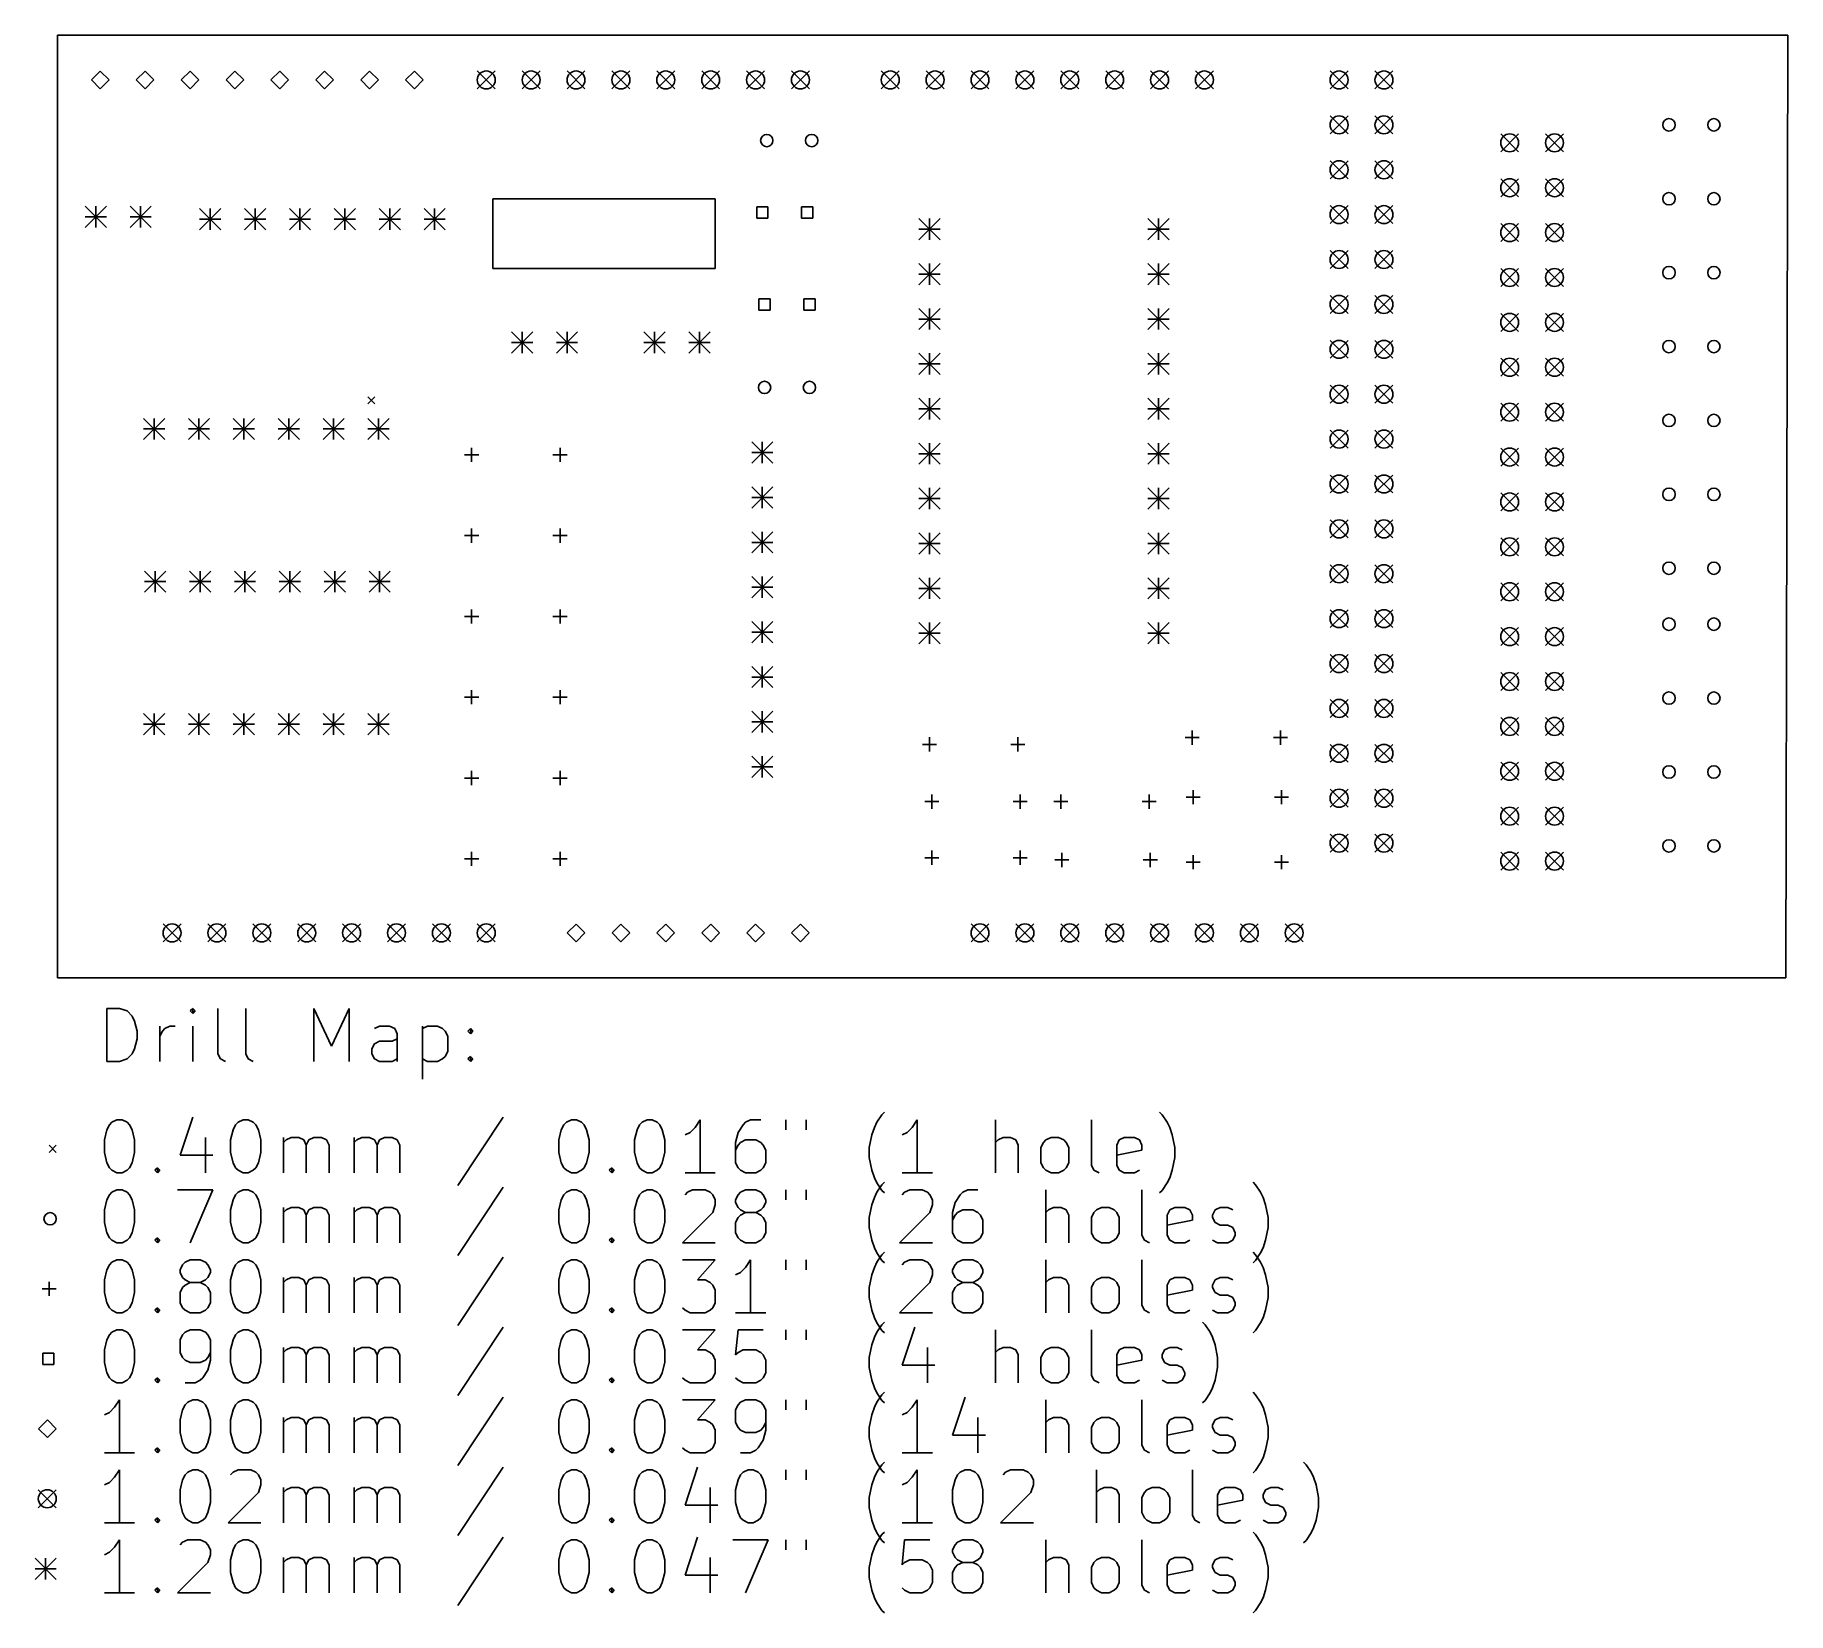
# Model space of a CAD drawing. Extents: x 123.6 to 222.8, y -157.6 to -68.3.
import ezdxf

# ---------------------------------------------------------------- set-up
doc = ezdxf.new("R2010")
doc.units = 0
doc.layers.add('BLACK', color=7, linetype='CONTINUOUS')

msp = doc.modelspace()

# ---------------------------------------------------------------- linework, layer by layer
at = {"layer": 'BLACK', "linetype": 'CONTINUOUS'}
for p, q in [((124.841, -68.326), (222.758, -68.326)), ((124.841, -68.326), (124.841, -121.666)), ((222.631, -121.666), (222.758, -68.326)), ((127.254, -70.366), (126.754, -70.866)), ((127.754, -70.866), (127.254, -70.366)), ((129.794, -70.366), (129.294, -70.866)), ((130.294, -70.866), (129.794, -70.366)), ((132.334, -70.366), (131.834, -70.866)), ((132.834, -70.866), (132.334, -70.366)), ((134.874, -70.366), (134.374, -70.866)), ((135.374, -70.866), (134.874, -70.366)), ((137.414, -70.366), (136.914, -70.866)), ((137.914, -70.866), (137.414, -70.366)), ((139.954, -70.366), (139.454, -70.866)), ((140.454, -70.866), (139.954, -70.366)), ((142.494, -70.366), (141.994, -70.866)), ((142.994, -70.866), (142.494, -70.366)), ((145.034, -70.366), (144.534, -70.866)), ((145.534, -70.866), (145.034, -70.366)), ((148.59, -70.358), (149.606, -71.374)), ((149.606, -70.358), (148.59, -71.374)), ((151.13, -70.358), (152.146, -71.374)), ((152.146, -70.358), (151.13, -71.374)), ((153.67, -70.358), (154.686, -71.374)), ((154.686, -70.358), (153.67, -71.374)), ((156.21, -70.358), (157.226, -71.374)), ((157.226, -70.358), (156.21, -71.374)), ((158.75, -70.358), (159.766, -71.374)), ((159.766, -70.358), (158.75, -71.374)), ((161.29, -70.358), (162.306, -71.374)), ((162.306, -70.358), (161.29, -71.374)), ((163.83, -70.358), (164.846, -71.374)), ((164.846, -70.358), (163.83, -71.374)), ((166.37, -70.358), (167.386, -71.374)), ((167.386, -70.358), (166.37, -71.374)), ((171.45, -70.358), (172.466, -71.374)), ((172.466, -70.358), (171.45, -71.374)), ((173.99, -70.358), (175.006, -71.374)), ((175.006, -70.358), (173.99, -71.374)), ((176.53, -70.358), (177.546, -71.374)), ((177.546, -70.358), (176.53, -71.374)), ((179.07, -70.358), (180.086, -71.374)), ((180.086, -70.358), (179.07, -71.374)), ((181.61, -70.358), (182.626, -71.374)), ((182.626, -70.358), (181.61, -71.374)), ((184.15, -70.358), (185.166, -71.374)), ((185.166, -70.358), (184.15, -71.374)), ((186.69, -70.358), (187.706, -71.374)), ((187.706, -70.358), (186.69, -71.374)), ((189.23, -70.358), (190.246, -71.374)), ((190.246, -70.358), (189.23, -71.374)), ((196.85, -70.358), (197.866, -71.374)), ((197.866, -70.358), (196.85, -71.374)), ((199.39, -70.358), (200.406, -71.374)), ((200.406, -70.358), (199.39, -71.374)), ((126.754, -70.866), (127.254, -71.366)), ((127.254, -71.366), (127.754, -70.866)), ((129.294, -70.866), (129.794, -71.366)), ((129.794, -71.366), (130.294, -70.866)), ((131.834, -70.866), (132.334, -71.366)), ((132.334, -71.366), (132.834, -70.866)), ((134.374, -70.866), (134.874, -71.366)), ((134.874, -71.366), (135.374, -70.866)), ((136.914, -70.866), (137.414, -71.366)), ((137.414, -71.366), (137.914, -70.866)), ((139.454, -70.866), (139.954, -71.366)), ((139.954, -71.366), (140.454, -70.866)), ((141.994, -70.866), (142.494, -71.366)), ((142.494, -71.366), (142.994, -70.866)), ((144.534, -70.866), (145.034, -71.366)), ((145.034, -71.366), (145.534, -70.866)), ((196.85, -72.898), (197.866, -73.914)), ((197.866, -72.898), (196.85, -73.914)), ((199.39, -72.898), (200.406, -73.914)), ((200.406, -72.898), (199.39, -73.914)), ((206.502, -73.914), (207.518, -74.93)), ((207.518, -73.914), (206.502, -74.93)), ((209.042, -73.914), (210.058, -74.93)), ((210.058, -73.914), (209.042, -74.93)), ((196.85, -75.438), (197.866, -76.454)), ((197.866, -75.438), (196.85, -76.454)), ((199.39, -75.438), (200.406, -76.454)), ((200.406, -75.438), (199.39, -76.454)), ((206.502, -76.454), (207.518, -77.47)), ((207.518, -76.454), (206.502, -77.47)), ((209.042, -76.454), (210.058, -77.47)), ((210.058, -76.454), (209.042, -77.47)), ((126.4, -78.013), (127.6, -79.213)), ((127.6, -78.013), (126.4, -79.213)), ((127, -78.013), (127, -79.213)), ((128.94, -78.013), (130.14, -79.213)), ((130.14, -78.013), (128.94, -79.213)), ((129.54, -78.013), (129.54, -79.213)), ((132.877, -78.14), (134.077, -79.34)), ((134.077, -78.14), (132.877, -79.34)), ((133.477, -78.14), (133.477, -79.34)), ((135.417, -78.14), (136.617, -79.34)), ((136.617, -78.14), (135.417, -79.34)), ((136.017, -78.14), (136.017, -79.34)), ((137.957, -78.14), (139.157, -79.34)), ((139.157, -78.14), (137.957, -79.34)), ((138.557, -78.14), (138.557, -79.34)), ((140.497, -78.14), (141.697, -79.34)), ((141.697, -78.14), (140.497, -79.34)), ((141.097, -78.14), (141.097, -79.34)), ((143.037, -78.14), (144.237, -79.34)), ((144.237, -78.14), (143.037, -79.34)), ((143.637, -78.14), (143.637, -79.34)), ((145.577, -78.14), (146.777, -79.34)), ((146.777, -78.14), (145.577, -79.34)), ((146.177, -78.14), (146.177, -79.34)), ((149.479, -77.597), (149.606, -77.597)), ((149.479, -81.534), (149.479, -77.597)), ((149.606, -77.597), (162.052, -77.597)), ((162.052, -77.597), (162.052, -81.534)), ((165.037, -78.0408), (164.401, -78.0408)), ((164.401, -78.0408), (164.401, -78.6772)), ((165.037, -78.6772), (165.037, -78.0408)), ((167.577, -78.0408), (166.941, -78.0408)), ((166.941, -78.0408), (166.941, -78.6772)), ((167.577, -78.6772), (167.577, -78.0408)), ((196.85, -77.978), (197.866, -78.994)), ((197.866, -77.978), (196.85, -78.994)), ((199.39, -77.978), (200.406, -78.994)), ((200.406, -77.978), (199.39, -78.994)), ((126.4, -78.613), (127.6, -78.613)), ((128.94, -78.613), (130.14, -78.613)), ((132.877, -78.74), (134.077, -78.74)), ((135.417, -78.74), (136.617, -78.74)), ((137.957, -78.74), (139.157, -78.74)), ((140.497, -78.74), (141.697, -78.74)), ((143.037, -78.74), (144.237, -78.74)), ((145.577, -78.74), (146.777, -78.74)), ((164.401, -78.6772), (165.037, -78.6772)), ((166.941, -78.6772), (167.577, -78.6772)), ((173.58, -78.7115), (174.78, -79.9115)), ((174.78, -78.7115), (173.58, -79.9115)), ((173.58, -79.3115), (174.78, -79.3115)), ((174.18, -78.7115), (174.18, -79.9115)), ((186.534, -78.7115), (187.734, -79.9115)), ((187.734, -78.7115), (186.534, -79.9115)), ((186.534, -79.3115), (187.734, -79.3115)), ((187.134, -78.7115), (187.134, -79.9115)), ((206.502, -78.994), (207.518, -80.01)), ((207.518, -78.994), (206.502, -80.01)), ((209.042, -78.994), (210.058, -80.01)), ((210.058, -78.994), (209.042, -80.01)), ((173.58, -81.2515), (174.78, -82.4515)), ((174.78, -81.2515), (173.58, -82.4515)), ((174.18, -81.2515), (174.18, -82.4515)), ((186.534, -81.2515), (187.734, -82.4515)), ((187.734, -81.2515), (186.534, -82.4515)), ((187.134, -81.2515), (187.134, -82.4515)), ((196.85, -80.518), (197.866, -81.534)), ((197.866, -80.518), (196.85, -81.534)), ((199.39, -80.518), (200.406, -81.534)), ((200.406, -80.518), (199.39, -81.534)), ((162.052, -81.534), (149.479, -81.534)), ((173.58, -81.8515), (174.78, -81.8515)), ((186.534, -81.8515), (187.734, -81.8515)), ((206.502, -81.534), (207.518, -82.55)), ((207.518, -81.534), (206.502, -82.55)), ((209.042, -81.534), (210.058, -82.55)), ((210.058, -81.534), (209.042, -82.55)), ((165.164, -83.2478), (164.528, -83.2478)), ((164.528, -83.2478), (164.528, -83.8842)), ((165.164, -83.8842), (165.164, -83.2478)), ((167.704, -83.2478), (167.068, -83.2478)), ((167.068, -83.2478), (167.068, -83.8842)), ((167.704, -83.8842), (167.704, -83.2478)), ((196.85, -83.058), (197.866, -84.074)), ((197.866, -83.058), (196.85, -84.074)), ((199.39, -83.058), (200.406, -84.074)), ((200.406, -83.058), (199.39, -84.074)), ((164.528, -83.8842), (165.164, -83.8842)), ((167.068, -83.8842), (167.704, -83.8842)), ((173.58, -83.7915), (174.78, -84.9915)), ((174.78, -83.7915), (173.58, -84.9915)), ((174.18, -83.7915), (174.18, -84.9915)), ((186.534, -83.7915), (187.734, -84.9915)), ((187.734, -83.7915), (186.534, -84.9915)), ((187.134, -83.7915), (187.134, -84.9915)), ((206.502, -84.074), (207.518, -85.09)), ((207.518, -84.074), (206.502, -85.09)), ((209.042, -84.074), (210.058, -85.09)), ((210.058, -84.074), (209.042, -85.09)), ((150.53, -85.125), (151.73, -86.325)), ((151.73, -85.125), (150.53, -86.325)), ((151.13, -85.125), (151.13, -86.325)), ((153.07, -85.125), (154.27, -86.325)), ((154.27, -85.125), (153.07, -86.325)), ((153.67, -85.125), (153.67, -86.325)), ((158.023, -85.125), (159.223, -86.325)), ((159.223, -85.125), (158.023, -86.325)), ((158.623, -85.125), (158.623, -86.325)), ((160.563, -85.125), (161.763, -86.325)), ((161.763, -85.125), (160.563, -86.325)), ((161.163, -85.125), (161.163, -86.325)), ((173.58, -84.3915), (174.78, -84.3915)), ((186.534, -84.3915), (187.734, -84.3915)), ((150.53, -85.725), (151.73, -85.725)), ((153.07, -85.725), (154.27, -85.725)), ((158.023, -85.725), (159.223, -85.725)), ((160.563, -85.725), (161.763, -85.725)), ((196.85, -85.598), (197.866, -86.614)), ((197.866, -85.598), (196.85, -86.614)), ((199.39, -85.598), (200.406, -86.614)), ((200.406, -85.598), (199.39, -86.614)), ((173.58, -86.3315), (174.78, -87.5315)), ((174.78, -86.3315), (173.58, -87.5315)), ((173.58, -86.9315), (174.78, -86.9315)), ((174.18, -86.3315), (174.18, -87.5315)), ((186.534, -86.3315), (187.734, -87.5315)), ((187.734, -86.3315), (186.534, -87.5315)), ((186.534, -86.9315), (187.734, -86.9315)), ((187.134, -86.3315), (187.134, -87.5315)), ((206.502, -86.614), (207.518, -87.63)), ((207.518, -86.614), (206.502, -87.63)), ((209.042, -86.614), (210.058, -87.63)), ((210.058, -86.614), (209.042, -87.63)), ((196.85, -88.138), (197.866, -89.154)), ((197.866, -88.138), (196.85, -89.154)), ((199.39, -88.138), (200.406, -89.154)), ((200.406, -88.138), (199.39, -89.154)), ((142.388, -88.7997), (142.788, -89.1997)), ((142.788, -88.7997), (142.388, -89.1997)), ((173.58, -88.8715), (174.78, -90.0715)), ((174.78, -88.8715), (173.58, -90.0715)), ((174.18, -88.8715), (174.18, -90.0715)), ((186.534, -88.8715), (187.734, -90.0715)), ((187.734, -88.8715), (186.534, -90.0715)), ((187.134, -88.8715), (187.134, -90.0715)), ((206.502, -89.154), (207.518, -90.17)), ((207.518, -89.154), (206.502, -90.17)), ((209.042, -89.154), (210.058, -90.17)), ((210.058, -89.154), (209.042, -90.17)), ((129.702, -90.0145), (130.902, -91.2145)), ((130.902, -90.0145), (129.702, -91.2145)), ((130.302, -90.0145), (130.302, -91.2145)), ((132.242, -90.0145), (133.442, -91.2145)), ((133.442, -90.0145), (132.242, -91.2145)), ((132.842, -90.0145), (132.842, -91.2145)), ((134.782, -90.0145), (135.982, -91.2145)), ((135.982, -90.0145), (134.782, -91.2145)), ((135.382, -90.0145), (135.382, -91.2145)), ((137.322, -90.0145), (138.522, -91.2145)), ((138.522, -90.0145), (137.322, -91.2145)), ((137.922, -90.0145), (137.922, -91.2145)), ((139.862, -90.0145), (141.062, -91.2145)), ((141.062, -90.0145), (139.862, -91.2145)), ((140.462, -90.0145), (140.462, -91.2145)), ((142.402, -90.0145), (143.602, -91.2145)), ((143.602, -90.0145), (142.402, -91.2145)), ((143.002, -90.0145), (143.002, -91.2145)), ((173.58, -89.4715), (174.78, -89.4715)), ((186.534, -89.4715), (187.734, -89.4715)), ((129.702, -90.6145), (130.902, -90.6145)), ((132.242, -90.6145), (133.442, -90.6145)), ((134.782, -90.6145), (135.982, -90.6145)), ((137.322, -90.6145), (138.522, -90.6145)), ((139.862, -90.6145), (141.062, -90.6145)), ((142.402, -90.6145), (143.602, -90.6145)), ((196.85, -90.678), (197.866, -91.694)), ((197.866, -90.678), (196.85, -91.694)), ((199.39, -90.678), (200.406, -91.694)), ((200.406, -90.678), (199.39, -91.694)), ((147.872, -92.075), (148.672, -92.075)), ((148.272, -91.675), (148.272, -92.475)), ((152.872, -92.075), (153.672, -92.075)), ((153.272, -91.675), (153.272, -92.475)), ((164.119, -91.348), (165.319, -92.548)), ((165.319, -91.348), (164.119, -92.548)), ((164.119, -91.948), (165.319, -91.948)), ((164.719, -91.348), (164.719, -92.548)), ((173.58, -91.4115), (174.78, -92.6115)), ((174.78, -91.4115), (173.58, -92.6115)), ((173.58, -92.0115), (174.78, -92.0115)), ((174.18, -91.4115), (174.18, -92.6115)), ((186.534, -91.4115), (187.734, -92.6115)), ((187.734, -91.4115), (186.534, -92.6115)), ((186.534, -92.0115), (187.734, -92.0115)), ((187.134, -91.4115), (187.134, -92.6115)), ((206.502, -91.694), (207.518, -92.71)), ((207.518, -91.694), (206.502, -92.71)), ((209.042, -91.694), (210.058, -92.71)), ((210.058, -91.694), (209.042, -92.71)), ((196.85, -93.218), (197.866, -94.234)), ((197.866, -93.218), (196.85, -94.234)), ((199.39, -93.218), (200.406, -94.234)), ((200.406, -93.218), (199.39, -94.234)), ((164.119, -93.888), (165.319, -95.088)), ((165.319, -93.888), (164.119, -95.088)), ((164.719, -93.888), (164.719, -95.088)), ((173.58, -93.9515), (174.78, -95.1515)), ((174.78, -93.9515), (173.58, -95.1515)), ((174.18, -93.9515), (174.18, -95.1515)), ((186.534, -93.9515), (187.734, -95.1515)), ((187.734, -93.9515), (186.534, -95.1515)), ((187.134, -93.9515), (187.134, -95.1515)), ((164.119, -94.488), (165.319, -94.488)), ((173.58, -94.5515), (174.78, -94.5515)), ((186.534, -94.5515), (187.734, -94.5515)), ((206.502, -94.234), (207.518, -95.25)), ((207.518, -94.234), (206.502, -95.25)), ((209.042, -94.234), (210.058, -95.25)), ((210.058, -94.234), (209.042, -95.25)), ((196.85, -95.758), (197.866, -96.774)), ((197.866, -95.758), (196.85, -96.774)), ((199.39, -95.758), (200.406, -96.774)), ((200.406, -95.758), (199.39, -96.774)), ((147.872, -96.647), (148.672, -96.647)), ((148.272, -96.247), (148.272, -97.047)), ((152.872, -96.647), (153.672, -96.647)), ((153.272, -96.247), (153.272, -97.047)), ((164.119, -96.428), (165.319, -97.628)), ((165.319, -96.428), (164.119, -97.628)), ((164.119, -97.028), (165.319, -97.028)), ((164.719, -96.428), (164.719, -97.628)), ((173.58, -96.4915), (174.78, -97.6915)), ((174.78, -96.4915), (173.58, -97.6915)), ((173.58, -97.0915), (174.78, -97.0915)), ((174.18, -96.4915), (174.18, -97.6915)), ((186.534, -96.4915), (187.734, -97.6915)), ((187.734, -96.4915), (186.534, -97.6915)), ((186.534, -97.0915), (187.734, -97.0915)), ((187.134, -96.4915), (187.134, -97.6915)), ((206.502, -96.774), (207.518, -97.79)), ((207.518, -96.774), (206.502, -97.79)), ((209.042, -96.774), (210.058, -97.79)), ((210.058, -96.774), (209.042, -97.79)), ((129.766, -98.6505), (130.966, -99.8505)), ((130.966, -98.6505), (129.766, -99.8505)), ((130.366, -98.6505), (130.366, -99.8505)), ((132.306, -98.6505), (133.506, -99.8505)), ((133.506, -98.6505), (132.306, -99.8505)), ((132.906, -98.6505), (132.906, -99.8505)), ((134.846, -98.6505), (136.046, -99.8505)), ((136.046, -98.6505), (134.846, -99.8505)), ((135.446, -98.6505), (135.446, -99.8505)), ((137.386, -98.6505), (138.586, -99.8505)), ((138.586, -98.6505), (137.386, -99.8505)), ((137.986, -98.6505), (137.986, -99.8505)), ((139.926, -98.6505), (141.126, -99.8505)), ((141.126, -98.6505), (139.926, -99.8505)), ((140.526, -98.6505), (140.526, -99.8505)), ((142.466, -98.6505), (143.666, -99.8505)), ((143.666, -98.6505), (142.466, -99.8505)), ((143.066, -98.6505), (143.066, -99.8505)), ((164.119, -98.968), (165.319, -100.168)), ((165.319, -98.968), (164.119, -100.168)), ((164.719, -98.968), (164.719, -100.168)), ((173.58, -99.0315), (174.78, -100.231)), ((174.78, -99.0315), (173.58, -100.231)), ((174.18, -99.0315), (174.18, -100.231)), ((186.534, -99.0315), (187.734, -100.231)), ((187.734, -99.0315), (186.534, -100.231)), ((187.134, -99.0315), (187.134, -100.231)), ((196.85, -98.298), (197.866, -99.314)), ((197.866, -98.298), (196.85, -99.314)), ((199.39, -98.298), (200.406, -99.314)), ((200.406, -98.298), (199.39, -99.314)), ((129.766, -99.2505), (130.966, -99.2505)), ((132.306, -99.2505), (133.506, -99.2505)), ((134.846, -99.2505), (136.046, -99.2505)), ((137.386, -99.2505), (138.586, -99.2505)), ((139.926, -99.2505), (141.126, -99.2505)), ((142.466, -99.2505), (143.666, -99.2505)), ((164.119, -99.568), (165.319, -99.568)), ((173.58, -99.6315), (174.78, -99.6315)), ((186.534, -99.6315), (187.734, -99.6315)), ((206.502, -99.314), (207.518, -100.33)), ((207.518, -99.314), (206.502, -100.33)), ((209.042, -99.314), (210.058, -100.33)), ((210.058, -99.314), (209.042, -100.33)), ((148.272, -100.819), (148.272, -101.619)), ((153.272, -100.819), (153.272, -101.619)), ((196.85, -100.838), (197.866, -101.854)), ((197.866, -100.838), (196.85, -101.854)), ((199.39, -100.838), (200.406, -101.854)), ((200.406, -100.838), (199.39, -101.854)), ((147.872, -101.219), (148.672, -101.219)), ((152.872, -101.219), (153.672, -101.219)), ((164.119, -101.508), (165.319, -102.708)), ((165.319, -101.508), (164.119, -102.708)), ((164.119, -102.108), (165.319, -102.108)), ((164.719, -101.508), (164.719, -102.708)), ((173.58, -101.572), (174.78, -102.771)), ((174.78, -101.572), (173.58, -102.771)), ((174.18, -101.572), (174.18, -102.771)), ((186.534, -101.572), (187.734, -102.771)), ((187.734, -101.572), (186.534, -102.771)), ((187.134, -101.572), (187.134, -102.771)), ((206.502, -101.854), (207.518, -102.87)), ((207.518, -101.854), (206.502, -102.87)), ((209.042, -101.854), (210.058, -102.87)), ((210.058, -101.854), (209.042, -102.87)), ((173.58, -102.171), (174.78, -102.171)), ((186.534, -102.171), (187.734, -102.171)), ((164.119, -104.048), (165.319, -105.248)), ((165.319, -104.048), (164.119, -105.248)), ((164.719, -104.048), (164.719, -105.248)), ((196.85, -103.378), (197.866, -104.394)), ((197.866, -103.378), (196.85, -104.394)), ((199.39, -103.378), (200.406, -104.394)), ((200.406, -103.378), (199.39, -104.394)), ((164.119, -104.648), (165.319, -104.648)), ((206.502, -104.394), (207.518, -105.41)), ((207.518, -104.394), (206.502, -105.41)), ((209.042, -104.394), (210.058, -105.41)), ((210.058, -104.394), (209.042, -105.41)), ((147.872, -105.791), (148.672, -105.791)), ((148.272, -105.391), (148.272, -106.191)), ((152.872, -105.791), (153.672, -105.791)), ((153.272, -105.391), (153.272, -106.191)), ((196.85, -105.918), (197.866, -106.934)), ((197.866, -105.918), (196.85, -106.934)), ((199.39, -105.918), (200.406, -106.934)), ((200.406, -105.918), (199.39, -106.934)), ((129.702, -106.715), (130.902, -107.915)), ((130.902, -106.715), (129.702, -107.915)), ((130.302, -106.715), (130.302, -107.915)), ((132.242, -106.715), (133.442, -107.915)), ((133.442, -106.715), (132.242, -107.915)), ((132.842, -106.715), (132.842, -107.915)), ((134.782, -106.715), (135.982, -107.915)), ((135.982, -106.715), (134.782, -107.915)), ((135.382, -106.715), (135.382, -107.915)), ((137.322, -106.715), (138.522, -107.915)), ((138.522, -106.715), (137.322, -107.915)), ((137.922, -106.715), (137.922, -107.915)), ((139.862, -106.715), (141.062, -107.915)), ((141.062, -106.715), (139.862, -107.915)), ((140.462, -106.715), (140.462, -107.915)), ((142.402, -106.715), (143.602, -107.915)), ((143.602, -106.715), (142.402, -107.915)), ((143.002, -106.715), (143.002, -107.915)), ((164.119, -106.588), (165.319, -107.788)), ((165.319, -106.588), (164.119, -107.788)), ((164.719, -106.588), (164.719, -107.788)), ((206.502, -106.934), (207.518, -107.95)), ((207.518, -106.934), (206.502, -107.95)), ((209.042, -106.934), (210.058, -107.95)), ((210.058, -106.934), (209.042, -107.95)), ((129.702, -107.315), (130.902, -107.315)), ((132.242, -107.315), (133.442, -107.315)), ((134.782, -107.315), (135.982, -107.315)), ((137.322, -107.315), (138.522, -107.315)), ((139.862, -107.315), (141.062, -107.315)), ((142.402, -107.315), (143.602, -107.315)), ((164.119, -107.188), (165.319, -107.188)), ((174.18, -108.058), (174.18, -108.858)), ((179.18, -108.058), (179.18, -108.858)), ((188.64, -108.077), (189.44, -108.077)), ((189.04, -107.677), (189.04, -108.477)), ((193.64, -108.077), (194.44, -108.077)), ((194.04, -107.677), (194.04, -108.477)), ((173.78, -108.458), (174.58, -108.458)), ((178.78, -108.458), (179.58, -108.458)), ((196.85, -108.458), (197.866, -109.474)), ((197.866, -108.458), (196.85, -109.474)), ((199.39, -108.458), (200.406, -109.474)), ((200.406, -108.458), (199.39, -109.474)), ((148.272, -109.963), (148.272, -110.763)), ((153.272, -109.963), (153.272, -110.763)), ((164.119, -109.128), (165.319, -110.328)), ((165.319, -109.128), (164.119, -110.328)), ((164.119, -109.728), (165.319, -109.728)), ((164.719, -109.128), (164.719, -110.328)), ((206.502, -109.474), (207.518, -110.49)), ((207.518, -109.474), (206.502, -110.49)), ((209.042, -109.474), (210.058, -110.49)), ((210.058, -109.474), (209.042, -110.49)), ((147.872, -110.363), (148.672, -110.363)), ((152.872, -110.363), (153.672, -110.363)), ((189.103, -111.042), (189.103, -111.842)), ((194.103, -111.042), (194.103, -111.842)), ((196.85, -110.998), (197.866, -112.014)), ((197.866, -110.998), (196.85, -112.014)), ((199.39, -110.998), (200.406, -112.014)), ((200.406, -110.998), (199.39, -112.014)), ((173.908, -111.696), (174.708, -111.696)), ((174.308, -111.296), (174.308, -112.096)), ((178.908, -111.696), (179.708, -111.696)), ((179.308, -111.296), (179.308, -112.096)), ((181.21, -111.696), (182.01, -111.696)), ((181.61, -111.296), (181.61, -112.096)), ((186.21, -111.696), (187.01, -111.696)), ((186.61, -111.296), (186.61, -112.096)), ((188.703, -111.442), (189.503, -111.442)), ((193.703, -111.442), (194.503, -111.442)), ((206.502, -112.014), (207.518, -113.03)), ((207.518, -112.014), (206.502, -113.03)), ((209.042, -112.014), (210.058, -113.03)), ((210.058, -112.014), (209.042, -113.03)), ((196.85, -113.538), (197.866, -114.554)), ((197.866, -113.538), (196.85, -114.554)), ((199.39, -113.538), (200.406, -114.554)), ((200.406, -113.538), (199.39, -114.554)), ((147.872, -114.935), (148.672, -114.935)), ((148.272, -114.535), (148.272, -115.335)), ((152.872, -114.935), (153.672, -114.935)), ((153.272, -114.535), (153.272, -115.335)), ((173.908, -114.872), (174.708, -114.872)), ((174.308, -114.472), (174.308, -115.272)), ((178.908, -114.872), (179.708, -114.872)), ((179.308, -114.472), (179.308, -115.272)), ((181.274, -114.998), (182.074, -114.998)), ((181.674, -114.598), (181.674, -115.398)), ((186.274, -114.998), (187.074, -114.998)), ((186.674, -114.598), (186.674, -115.398)), ((189.103, -114.726), (189.103, -115.526)), ((194.103, -114.726), (194.103, -115.526)), ((206.502, -114.554), (207.518, -115.57)), ((207.518, -114.554), (206.502, -115.57)), ((209.042, -114.554), (210.058, -115.57)), ((210.058, -114.554), (209.042, -115.57)), ((188.703, -115.126), (189.503, -115.126)), ((193.703, -115.126), (194.503, -115.126)), ((130.81, -118.618), (131.826, -119.634)), ((131.826, -118.618), (130.81, -119.634)), ((133.35, -118.618), (134.366, -119.634)), ((134.366, -118.618), (133.35, -119.634)), ((135.89, -118.618), (136.906, -119.634)), ((136.906, -118.618), (135.89, -119.634)), ((138.43, -118.618), (139.446, -119.634)), ((139.446, -118.618), (138.43, -119.634)), ((140.97, -118.618), (141.986, -119.634)), ((141.986, -118.618), (140.97, -119.634)), ((143.51, -118.618), (144.526, -119.634)), ((144.526, -118.618), (143.51, -119.634)), ((146.05, -118.618), (147.066, -119.634)), ((147.066, -118.618), (146.05, -119.634)), ((148.59, -118.618), (149.606, -119.634)), ((149.606, -118.618), (148.59, -119.634)), ((154.178, -118.626), (153.678, -119.126)), ((154.678, -119.126), (154.178, -118.626)), ((156.718, -118.626), (156.218, -119.126)), ((157.218, -119.126), (156.718, -118.626)), ((159.258, -118.626), (158.758, -119.126)), ((159.758, -119.126), (159.258, -118.626)), ((161.798, -118.626), (161.298, -119.126)), ((162.298, -119.126), (161.798, -118.626)), ((164.338, -118.626), (163.838, -119.126)), ((164.838, -119.126), (164.338, -118.626)), ((166.878, -118.626), (166.378, -119.126)), ((167.378, -119.126), (166.878, -118.626)), ((176.53, -118.618), (177.546, -119.634)), ((177.546, -118.618), (176.53, -119.634)), ((179.07, -118.618), (180.086, -119.634)), ((180.086, -118.618), (179.07, -119.634)), ((181.61, -118.618), (182.626, -119.634)), ((182.626, -118.618), (181.61, -119.634)), ((184.15, -118.618), (185.166, -119.634)), ((185.166, -118.618), (184.15, -119.634)), ((186.69, -118.618), (187.706, -119.634)), ((187.706, -118.618), (186.69, -119.634)), ((189.23, -118.618), (190.246, -119.634)), ((190.246, -118.618), (189.23, -119.634)), ((191.77, -118.618), (192.786, -119.634)), ((192.786, -118.618), (191.77, -119.634)), ((194.31, -118.618), (195.326, -119.634)), ((195.326, -118.618), (194.31, -119.634)), ((153.678, -119.126), (154.178, -119.626)), ((154.178, -119.626), (154.678, -119.126)), ((156.218, -119.126), (156.718, -119.626)), ((156.718, -119.626), (157.218, -119.126)), ((158.758, -119.126), (159.258, -119.626)), ((159.258, -119.626), (159.758, -119.126)), ((161.298, -119.126), (161.798, -119.626)), ((161.798, -119.626), (162.298, -119.126)), ((163.838, -119.126), (164.338, -119.626)), ((164.338, -119.626), (164.838, -119.126)), ((166.378, -119.126), (166.878, -119.626)), ((166.878, -119.626), (167.378, -119.126)), ((124.841, -121.666), (222.631, -121.666)), ((127.63, -126.398), (127.63, -123.398)), ((127.63, -123.398), (128.345, -123.398)), ((128.345, -123.398), (128.773, -123.541)), ((128.773, -123.541), (129.059, -123.827)), ((129.059, -123.827), (129.202, -124.112)), ((132.487, -123.398), (132.345, -123.541)), ((132.345, -123.541), (132.487, -123.684)), ((132.63, -123.541), (132.487, -123.398)), ((132.487, -123.398), (132.487, -123.684)), ((132.487, -123.684), (132.63, -123.541)), ((133.916, -125.97), (133.916, -123.398)), ((135.487, -125.97), (135.487, -123.398)), ((139.345, -126.398), (139.345, -123.398)), ((139.345, -123.398), (140.345, -125.541)), ((140.345, -125.541), (141.345, -123.398)), ((141.345, -123.398), (141.345, -126.398)), ((129.202, -124.112), (129.345, -124.684)), ((129.345, -124.684), (129.345, -125.112)), ((130.63, -126.398), (130.63, -124.398)), ((130.63, -124.97), (130.773, -124.684)), ((130.773, -124.684), (130.916, -124.541)), ((130.916, -124.541), (131.202, -124.398)), ((131.202, -124.398), (131.487, -124.398)), ((132.487, -126.398), (132.487, -124.398)), ((143.059, -124.398), (142.773, -124.541)), ((143.63, -124.398), (143.059, -124.398)), ((143.916, -124.541), (143.63, -124.398)), ((144.059, -124.827), (143.916, -124.541)), ((144.059, -126.398), (144.059, -124.827)), ((145.487, -124.398), (145.487, -127.398)), ((145.487, -124.541), (145.773, -124.398)), ((145.773, -124.398), (146.345, -124.398)), ((146.345, -124.398), (146.63, -124.541)), ((146.63, -124.541), (146.773, -124.684)), ((146.773, -124.684), (146.916, -124.97)), ((146.916, -124.97), (146.916, -125.827)), ((148.059, -124.684), (148.202, -124.541)), ((148.202, -124.827), (148.059, -124.684)), ((148.202, -124.541), (148.345, -124.684)), ((148.202, -124.541), (148.202, -124.827)), ((148.345, -124.684), (148.202, -124.827)), ((129.059, -125.97), (128.773, -126.255)), ((129.202, -125.684), (129.059, -125.97)), ((129.345, -125.112), (129.202, -125.684)), ((134.059, -126.255), (133.916, -125.97)), ((135.63, -126.255), (135.487, -125.97)), ((142.63, -125.684), (142.773, -125.398)), ((142.63, -125.97), (142.63, -125.684)), ((142.773, -126.255), (142.63, -125.97)), ((142.773, -125.398), (143.059, -125.255)), ((143.059, -125.255), (143.773, -125.255)), ((143.773, -125.255), (144.059, -125.112)), ((146.916, -125.827), (146.773, -126.112)), ((128.345, -126.398), (127.63, -126.398)), ((128.773, -126.255), (128.345, -126.398)), ((134.345, -126.398), (134.059, -126.255)), ((135.916, -126.398), (135.63, -126.255)), ((143.059, -126.398), (142.773, -126.255)), ((143.773, -126.398), (143.059, -126.398)), ((144.059, -126.255), (143.773, -126.398)), ((145.773, -126.398), (145.487, -126.255)), ((146.345, -126.398), (145.773, -126.398)), ((146.63, -126.255), (146.345, -126.398)), ((146.773, -126.112), (146.63, -126.255)), ((148.059, -126.255), (148.202, -126.112)), ((148.202, -126.398), (148.059, -126.255)), ((148.202, -126.112), (148.345, -126.255)), ((148.202, -126.112), (148.202, -126.398)), ((148.345, -126.255), (148.202, -126.398)), ((127.773, -129.984), (127.916, -129.841)), ((127.916, -129.841), (128.202, -129.698)), ((128.202, -129.698), (128.487, -129.698)), ((128.487, -129.698), (128.773, -129.841)), ((128.773, -129.841), (128.916, -129.984)), ((132.487, -129.555), (131.773, -131.698)), ((134.916, -129.984), (135.059, -129.841)), ((135.059, -129.841), (135.345, -129.698)), ((135.345, -129.698), (135.63, -129.698)), ((135.63, -129.698), (135.916, -129.841)), ((135.916, -129.841), (136.059, -129.984)), ((150.059, -129.555), (147.487, -133.412)), ((153.487, -129.984), (153.63, -129.841)), ((153.63, -129.841), (153.916, -129.698)), ((153.916, -129.698), (154.202, -129.698)), ((154.202, -129.698), (154.487, -129.841)), ((154.487, -129.841), (154.63, -129.984)), ((157.773, -129.984), (157.916, -129.841)), ((157.916, -129.841), (158.202, -129.698)), ((158.202, -129.698), (158.487, -129.698)), ((158.487, -129.698), (158.773, -129.841)), ((158.773, -129.841), (158.916, -129.984)), ((161.202, -129.698), (160.916, -130.127)), ((161.202, -132.698), (161.202, -129.698)), ((163.773, -129.841), (163.63, -129.984)), ((164.059, -129.698), (163.773, -129.841)), ((164.63, -129.698), (164.059, -129.698)), ((166.059, -129.698), (166.059, -130.27)), ((167.202, -129.698), (167.202, -130.27)), ((171.059, -130.127), (171.202, -129.841)), ((171.202, -129.841), (171.487, -129.412)), ((171.487, -129.412), (171.63, -129.27)), ((173.487, -129.698), (173.202, -130.127)), ((173.487, -132.698), (173.487, -129.698)), ((177.916, -132.698), (177.916, -129.698)), ((183.345, -132.27), (183.345, -129.698)), ((187.345, -129.412), (187.202, -129.27)), ((187.63, -129.841), (187.345, -129.412)), ((187.773, -130.127), (187.63, -129.841)), ((127.487, -130.841), (127.63, -130.27)), ((127.487, -131.555), (127.487, -130.841)), ((127.63, -130.27), (127.773, -129.984)), ((128.916, -129.984), (129.059, -130.27)), ((129.059, -130.27), (129.202, -130.841)), ((129.202, -130.841), (129.202, -131.555)), ((133.202, -130.698), (133.202, -132.698)), ((134.63, -130.841), (134.773, -130.27)), ((134.63, -131.555), (134.63, -130.841)), ((134.773, -130.27), (134.916, -129.984)), ((136.059, -129.984), (136.202, -130.27)), ((136.202, -130.27), (136.345, -130.841)), ((136.345, -130.841), (136.345, -131.555)), ((137.63, -132.698), (137.63, -130.698)), ((137.63, -130.984), (137.773, -130.841)), ((137.773, -130.841), (138.059, -130.698)), ((138.059, -130.698), (138.487, -130.698)), ((138.487, -130.698), (138.773, -130.841)), ((138.773, -130.841), (138.916, -131.127)), ((138.916, -131.127), (139.059, -130.841)), ((139.059, -130.841), (139.345, -130.698)), ((139.345, -130.698), (139.773, -130.698)), ((139.773, -130.698), (140.059, -130.841)), ((140.059, -130.841), (140.202, -131.127)), ((141.63, -132.698), (141.63, -130.698)), ((141.63, -130.984), (141.773, -130.841)), ((141.773, -130.841), (142.059, -130.698)), ((142.059, -130.698), (142.487, -130.698)), ((142.487, -130.698), (142.773, -130.841)), ((142.773, -130.841), (142.916, -131.127)), ((142.916, -131.127), (143.059, -130.841)), ((143.059, -130.841), (143.345, -130.698)), ((143.345, -130.698), (143.773, -130.698)), ((143.773, -130.698), (144.059, -130.841)), ((144.059, -130.841), (144.202, -131.127)), ((153.202, -130.841), (153.345, -130.27)), ((153.202, -131.555), (153.202, -130.841)), ((153.345, -130.27), (153.487, -129.984)), ((154.63, -129.984), (154.773, -130.27)), ((154.773, -130.27), (154.916, -130.841)), ((154.916, -130.841), (154.916, -131.555)), ((157.487, -130.841), (157.63, -130.27)), ((157.487, -131.555), (157.487, -130.841)), ((157.63, -130.27), (157.773, -129.984)), ((158.916, -129.984), (159.059, -130.27)), ((159.059, -130.27), (159.202, -130.841)), ((159.202, -130.841), (159.202, -131.555)), ((160.63, -130.412), (160.345, -130.555)), ((160.916, -130.127), (160.63, -130.412)), ((163.345, -130.412), (163.202, -130.984)), ((163.63, -129.984), (163.345, -130.412)), ((163.773, -130.841), (163.487, -130.984)), ((164.345, -130.841), (163.773, -130.841)), ((164.63, -130.984), (164.345, -130.841)), ((170.773, -131.27), (170.916, -130.555)), ((170.916, -130.555), (171.059, -130.127)), ((172.916, -130.412), (172.63, -130.555)), ((173.202, -130.127), (172.916, -130.412)), ((178.059, -130.841), (177.916, -130.984)), ((178.345, -130.698), (178.059, -130.841)), ((178.773, -130.698), (178.345, -130.698)), ((179.059, -130.841), (178.773, -130.698)), ((179.202, -131.127), (179.059, -130.841)), ((180.63, -130.984), (180.773, -130.841)), ((180.773, -130.841), (181.059, -130.698)), ((181.059, -130.698), (181.487, -130.698)), ((181.487, -130.698), (181.773, -130.841)), ((181.773, -130.841), (181.916, -130.984)), ((184.773, -131.127), (184.916, -130.841)), ((184.916, -130.841), (185.202, -130.698)), ((185.202, -130.698), (185.773, -130.698)), ((185.773, -130.698), (186.059, -130.841)), ((186.059, -130.841), (186.202, -131.127)), ((187.916, -130.555), (187.773, -130.127)), ((188.059, -131.27), (187.916, -130.555)), ((124.366, -131.141), (124.766, -131.541)), ((124.766, -131.141), (124.366, -131.541)), ((127.63, -132.127), (127.487, -131.555)), ((129.202, -131.555), (129.059, -132.127)), ((131.773, -131.698), (133.63, -131.698)), ((134.773, -132.127), (134.63, -131.555)), ((136.345, -131.555), (136.202, -132.127)), ((138.916, -131.127), (138.916, -132.698)), ((140.202, -131.127), (140.202, -132.698)), ((142.916, -131.127), (142.916, -132.698)), ((144.202, -131.127), (144.202, -132.698)), ((153.345, -132.127), (153.202, -131.555)), ((154.916, -131.555), (154.773, -132.127)), ((157.63, -132.127), (157.487, -131.555)), ((159.202, -131.555), (159.059, -132.127)), ((163.202, -130.984), (163.202, -132.127)), ((163.345, -131.127), (163.202, -131.412)), ((163.487, -130.984), (163.345, -131.127)), ((164.773, -131.127), (164.63, -130.984)), ((164.916, -131.412), (164.773, -131.127)), ((164.916, -132.127), (164.916, -131.412)), ((170.773, -131.841), (170.773, -131.27)), ((170.916, -132.555), (170.773, -131.841)), ((179.202, -132.698), (179.202, -131.127)), ((180.487, -131.27), (180.63, -130.984)), ((180.487, -132.127), (180.487, -131.27)), ((181.916, -130.984), (182.059, -131.27)), ((182.059, -131.27), (182.059, -132.127)), ((184.773, -132.27), (184.773, -131.127)), ((186.202, -131.412), (184.773, -131.698)), ((186.202, -131.127), (186.202, -131.412)), ((187.916, -132.555), (188.059, -131.841)), ((188.059, -131.841), (188.059, -131.27)), ((127.773, -132.412), (127.63, -132.127)), ((127.916, -132.555), (127.773, -132.412)), ((128.202, -132.698), (127.916, -132.555)), ((128.487, -132.698), (128.202, -132.698)), ((128.773, -132.555), (128.487, -132.698)), ((128.916, -132.412), (128.773, -132.555)), ((129.059, -132.127), (128.916, -132.412)), ((130.345, -132.555), (130.487, -132.412)), ((130.487, -132.698), (130.345, -132.555)), ((130.487, -132.412), (130.63, -132.555)), ((130.487, -132.412), (130.487, -132.698)), ((130.63, -132.555), (130.487, -132.698)), ((134.916, -132.412), (134.773, -132.127)), ((135.059, -132.555), (134.916, -132.412)), ((135.345, -132.698), (135.059, -132.555)), ((135.63, -132.698), (135.345, -132.698)), ((135.916, -132.555), (135.63, -132.698)), ((136.059, -132.412), (135.916, -132.555)), ((136.202, -132.127), (136.059, -132.412)), ((153.487, -132.412), (153.345, -132.127)), ((153.63, -132.555), (153.487, -132.412)), ((153.916, -132.698), (153.63, -132.555)), ((154.202, -132.698), (153.916, -132.698)), ((154.487, -132.555), (154.202, -132.698)), ((154.63, -132.412), (154.487, -132.555)), ((154.773, -132.127), (154.63, -132.412)), ((156.059, -132.555), (156.202, -132.412)), ((156.202, -132.698), (156.059, -132.555)), ((156.202, -132.412), (156.345, -132.555)), ((156.202, -132.412), (156.202, -132.698)), ((156.345, -132.555), (156.202, -132.698)), ((157.773, -132.412), (157.63, -132.127)), ((157.916, -132.555), (157.773, -132.412)), ((158.202, -132.698), (157.916, -132.555)), ((158.487, -132.698), (158.202, -132.698)), ((158.773, -132.555), (158.487, -132.698)), ((158.916, -132.412), (158.773, -132.555)), ((159.059, -132.127), (158.916, -132.412)), ((162.059, -132.698), (160.345, -132.698)), ((163.202, -132.127), (163.345, -132.412)), ((163.345, -132.412), (163.487, -132.555)), ((163.487, -132.555), (163.773, -132.698)), ((163.773, -132.698), (164.345, -132.698)), ((164.345, -132.698), (164.63, -132.555)), ((164.63, -132.555), (164.773, -132.412)), ((164.773, -132.412), (164.916, -132.127)), ((171.059, -132.984), (170.916, -132.555)), ((174.345, -132.698), (172.63, -132.698)), ((180.63, -132.412), (180.487, -132.127)), ((180.773, -132.555), (180.63, -132.412)), ((181.059, -132.698), (180.773, -132.555)), ((181.487, -132.698), (181.059, -132.698)), ((181.773, -132.555), (181.487, -132.698)), ((181.916, -132.412), (181.773, -132.555)), ((182.059, -132.127), (181.916, -132.412)), ((183.487, -132.555), (183.345, -132.27)), ((183.773, -132.698), (183.487, -132.555)), ((184.916, -132.555), (184.773, -132.27)), ((185.202, -132.698), (184.916, -132.555)), ((185.773, -132.698), (185.202, -132.698)), ((186.059, -132.555), (185.773, -132.698)), ((187.773, -132.984), (187.916, -132.555)), ((127.773, -133.944), (127.916, -133.801)), ((127.916, -133.801), (128.202, -133.658)), ((128.202, -133.658), (128.487, -133.658)), ((128.487, -133.658), (128.773, -133.801)), ((128.773, -133.801), (128.916, -133.944)), ((131.63, -133.658), (133.63, -133.658)), ((133.63, -133.658), (132.345, -136.658)), ((134.916, -133.944), (135.059, -133.801)), ((135.059, -133.801), (135.345, -133.658)), ((135.345, -133.658), (135.63, -133.658)), ((135.63, -133.658), (135.916, -133.801)), ((135.916, -133.801), (136.059, -133.944)), ((150.059, -133.515), (147.487, -137.372)), ((153.487, -133.944), (153.63, -133.801)), ((153.63, -133.801), (153.916, -133.658)), ((153.916, -133.658), (154.202, -133.658)), ((154.202, -133.658), (154.487, -133.801)), ((154.487, -133.801), (154.63, -133.944)), ((157.773, -133.944), (157.916, -133.801)), ((157.916, -133.801), (158.202, -133.658)), ((158.202, -133.658), (158.487, -133.658)), ((158.487, -133.658), (158.773, -133.801)), ((158.773, -133.801), (158.916, -133.944)), ((160.345, -133.944), (160.487, -133.801)), ((160.487, -133.801), (160.773, -133.658)), ((160.773, -133.658), (161.487, -133.658)), ((161.487, -133.658), (161.773, -133.801)), ((161.773, -133.801), (161.916, -133.944)), ((163.345, -133.944), (163.487, -133.801)), ((163.487, -133.801), (163.773, -133.658)), ((163.773, -133.658), (164.345, -133.658)), ((164.345, -133.658), (164.63, -133.801)), ((164.63, -133.801), (164.773, -133.944)), ((166.059, -133.658), (166.059, -134.23)), ((167.202, -133.658), (167.202, -134.23)), ((171.202, -133.27), (171.059, -132.984)), ((171.059, -134.087), (171.202, -133.801)), ((171.487, -133.698), (171.202, -133.27)), ((171.202, -133.801), (171.487, -133.372)), ((171.487, -133.372), (171.63, -133.23)), ((171.63, -133.841), (171.487, -133.698)), ((172.63, -133.944), (172.773, -133.801)), ((172.773, -133.801), (173.059, -133.658)), ((173.059, -133.658), (173.773, -133.658)), ((173.773, -133.658), (174.059, -133.801)), ((174.059, -133.801), (174.202, -133.944)), ((176.059, -133.801), (175.916, -133.944)), ((176.345, -133.658), (176.059, -133.801)), ((176.916, -133.658), (176.345, -133.658)), ((180.773, -136.658), (180.773, -133.658)), ((186.202, -136.23), (186.202, -133.658)), ((187.202, -133.841), (187.345, -133.698)), ((187.345, -133.698), (187.63, -133.27)), ((187.63, -133.27), (187.773, -132.984)), ((192.63, -133.372), (192.487, -133.23)), ((192.916, -133.801), (192.63, -133.372)), ((193.059, -134.087), (192.916, -133.801)), ((127.487, -134.801), (127.63, -134.23)), ((127.487, -135.515), (127.487, -134.801)), ((127.63, -134.23), (127.773, -133.944)), ((128.916, -133.944), (129.059, -134.23)), ((129.059, -134.23), (129.202, -134.801)), ((129.202, -134.801), (129.202, -135.515)), ((134.63, -134.801), (134.773, -134.23)), ((134.63, -135.515), (134.63, -134.801)), ((134.773, -134.23), (134.916, -133.944)), ((136.059, -133.944), (136.202, -134.23)), ((136.202, -134.23), (136.345, -134.801)), ((136.345, -134.801), (136.345, -135.515)), ((137.63, -136.658), (137.63, -134.658)), ((137.63, -134.944), (137.773, -134.801)), ((137.773, -134.801), (138.059, -134.658)), ((138.059, -134.658), (138.487, -134.658)), ((138.487, -134.658), (138.773, -134.801)), ((138.773, -134.801), (138.916, -135.087)), ((138.916, -135.087), (139.059, -134.801)), ((139.059, -134.801), (139.345, -134.658)), ((139.345, -134.658), (139.773, -134.658)), ((139.773, -134.658), (140.059, -134.801)), ((140.059, -134.801), (140.202, -135.087)), ((141.63, -136.658), (141.63, -134.658)), ((141.63, -134.944), (141.773, -134.801)), ((141.773, -134.801), (142.059, -134.658)), ((142.059, -134.658), (142.487, -134.658)), ((142.487, -134.658), (142.773, -134.801)), ((142.773, -134.801), (142.916, -135.087)), ((142.916, -135.087), (143.059, -134.801)), ((143.059, -134.801), (143.345, -134.658)), ((143.345, -134.658), (143.773, -134.658)), ((143.773, -134.658), (144.059, -134.801)), ((144.059, -134.801), (144.202, -135.087)), ((153.202, -134.801), (153.345, -134.23)), ((153.202, -135.515), (153.202, -134.801)), ((153.345, -134.23), (153.487, -133.944)), ((154.63, -133.944), (154.773, -134.23)), ((154.773, -134.23), (154.916, -134.801)), ((154.916, -134.801), (154.916, -135.515)), ((157.487, -134.801), (157.63, -134.23)), ((157.487, -135.515), (157.487, -134.801)), ((157.63, -134.23), (157.773, -133.944)), ((158.916, -133.944), (159.059, -134.23)), ((159.059, -134.23), (159.202, -134.801)), ((159.202, -134.801), (159.202, -135.515)), ((161.916, -133.944), (162.059, -134.23)), ((162.059, -134.515), (161.916, -134.944)), ((162.059, -134.23), (162.059, -134.515)), ((163.202, -134.23), (163.345, -133.944)), ((163.202, -134.372), (163.202, -134.23)), ((163.345, -134.658), (163.202, -134.372)), ((163.487, -134.801), (163.345, -134.658)), ((163.773, -134.944), (163.487, -134.801)), ((164.63, -134.801), (164.345, -134.944)), ((164.773, -134.658), (164.63, -134.801)), ((164.773, -133.944), (164.916, -134.23)), ((164.916, -134.372), (164.773, -134.658)), ((164.916, -134.23), (164.916, -134.372)), ((170.773, -135.23), (170.916, -134.515)), ((170.916, -134.515), (171.059, -134.087)), ((174.202, -133.944), (174.345, -134.23)), ((174.345, -134.515), (174.202, -134.944)), ((174.345, -134.23), (174.345, -134.515)), ((175.63, -134.372), (175.487, -134.944)), ((175.916, -133.944), (175.63, -134.372)), ((176.059, -134.801), (175.773, -134.944)), ((176.63, -134.801), (176.059, -134.801)), ((176.916, -134.944), (176.63, -134.801)), ((180.916, -134.801), (180.773, -134.944)), ((181.202, -134.658), (180.916, -134.801)), ((181.63, -134.658), (181.202, -134.658)), ((181.916, -134.801), (181.63, -134.658)), ((182.059, -135.087), (181.916, -134.801)), ((183.487, -134.944), (183.63, -134.801)), ((183.63, -134.801), (183.916, -134.658)), ((183.916, -134.658), (184.345, -134.658)), ((184.345, -134.658), (184.63, -134.801)), ((184.63, -134.801), (184.773, -134.944)), ((187.63, -135.087), (187.773, -134.801)), ((187.773, -134.801), (188.059, -134.658)), ((188.059, -134.658), (188.63, -134.658)), ((188.63, -134.658), (188.916, -134.801)), ((188.916, -134.801), (189.059, -135.087)), ((190.202, -135.087), (190.345, -134.801)), ((190.345, -134.801), (190.63, -134.658)), ((190.63, -134.658), (191.059, -134.658)), ((191.059, -134.658), (191.345, -134.801)), ((193.202, -134.515), (193.059, -134.087)), ((193.345, -135.23), (193.202, -134.515)), ((127.63, -136.087), (127.487, -135.515)), ((129.202, -135.515), (129.059, -136.087)), ((134.773, -136.087), (134.63, -135.515)), ((136.345, -135.515), (136.202, -136.087)), ((138.916, -135.087), (138.916, -136.658)), ((140.202, -135.087), (140.202, -136.658)), ((142.916, -135.087), (142.916, -136.658)), ((144.202, -135.087), (144.202, -136.658)), ((153.345, -136.087), (153.202, -135.515)), ((154.916, -135.515), (154.773, -136.087)), ((157.63, -136.087), (157.487, -135.515)), ((159.202, -135.515), (159.059, -136.087)), ((161.916, -134.944), (160.202, -136.658)), ((163.345, -135.23), (163.202, -135.515)), ((163.202, -135.515), (163.202, -136.087)), ((163.487, -135.087), (163.345, -135.23)), ((163.773, -134.944), (163.487, -135.087)), ((164.345, -134.944), (163.773, -134.944)), ((164.63, -135.087), (164.345, -134.944)), ((164.773, -135.23), (164.63, -135.087)), ((164.916, -135.515), (164.773, -135.23)), ((164.916, -136.087), (164.916, -135.515)), ((170.773, -135.801), (170.773, -135.23)), ((170.916, -136.515), (170.773, -135.801)), ((174.202, -134.944), (172.487, -136.658)), ((175.487, -134.944), (175.487, -136.087)), ((175.63, -135.087), (175.487, -135.372)), ((175.773, -134.944), (175.63, -135.087)), ((177.059, -135.087), (176.916, -134.944)), ((177.202, -135.372), (177.059, -135.087)), ((177.202, -136.087), (177.202, -135.372)), ((182.059, -136.658), (182.059, -135.087)), ((183.345, -135.23), (183.487, -134.944)), ((183.345, -136.087), (183.345, -135.23)), ((184.773, -134.944), (184.916, -135.23)), ((184.916, -135.23), (184.916, -136.087)), ((187.63, -136.23), (187.63, -135.087)), ((189.059, -135.372), (187.63, -135.658)), ((189.059, -135.087), (189.059, -135.372)), ((190.202, -135.23), (190.202, -135.087)), ((190.345, -135.515), (190.202, -135.23)), ((190.63, -135.658), (190.345, -135.515)), ((191.059, -135.658), (190.63, -135.658)), ((191.345, -135.801), (191.059, -135.658)), ((191.487, -136.087), (191.345, -135.801)), ((193.202, -136.515), (193.345, -135.801)), ((193.345, -135.801), (193.345, -135.23)), ((127.773, -136.372), (127.63, -136.087)), ((127.916, -136.515), (127.773, -136.372)), ((128.202, -136.658), (127.916, -136.515)), ((128.487, -136.658), (128.202, -136.658)), ((128.773, -136.515), (128.487, -136.658)), ((128.916, -136.372), (128.773, -136.515)), ((129.059, -136.087), (128.916, -136.372)), ((130.345, -136.515), (130.487, -136.372)), ((130.487, -136.658), (130.345, -136.515)), ((130.487, -136.372), (130.63, -136.515)), ((130.487, -136.372), (130.487, -136.658)), ((130.63, -136.515), (130.487, -136.658)), ((134.916, -136.372), (134.773, -136.087)), ((135.059, -136.515), (134.916, -136.372)), ((135.345, -136.658), (135.059, -136.515)), ((135.63, -136.658), (135.345, -136.658)), ((135.916, -136.515), (135.63, -136.658)), ((136.059, -136.372), (135.916, -136.515)), ((136.202, -136.087), (136.059, -136.372)), ((153.487, -136.372), (153.345, -136.087)), ((153.63, -136.515), (153.487, -136.372)), ((153.916, -136.658), (153.63, -136.515)), ((154.202, -136.658), (153.916, -136.658)), ((154.487, -136.515), (154.202, -136.658)), ((154.63, -136.372), (154.487, -136.515)), ((154.773, -136.087), (154.63, -136.372)), ((156.059, -136.515), (156.202, -136.372)), ((156.202, -136.658), (156.059, -136.515)), ((156.202, -136.372), (156.345, -136.515)), ((156.202, -136.372), (156.202, -136.658)), ((156.345, -136.515), (156.202, -136.658)), ((157.773, -136.372), (157.63, -136.087)), ((157.916, -136.515), (157.773, -136.372)), ((158.202, -136.658), (157.916, -136.515)), ((158.487, -136.658), (158.202, -136.658)), ((158.773, -136.515), (158.487, -136.658)), ((158.916, -136.372), (158.773, -136.515)), ((159.059, -136.087), (158.916, -136.372)), ((160.202, -136.658), (162.059, -136.658)), ((163.202, -136.087), (163.345, -136.372)), ((163.345, -136.372), (163.487, -136.515)), ((163.487, -136.515), (163.773, -136.658)), ((163.773, -136.658), (164.345, -136.658)), ((164.345, -136.658), (164.63, -136.515)), ((164.63, -136.515), (164.773, -136.372)), ((164.773, -136.372), (164.916, -136.087)), ((171.059, -136.944), (170.916, -136.515)), ((172.487, -136.658), (174.345, -136.658)), ((175.487, -136.087), (175.63, -136.372)), ((175.63, -136.372), (175.773, -136.515)), ((175.773, -136.515), (176.059, -136.658)), ((176.059, -136.658), (176.63, -136.658)), ((176.63, -136.658), (176.916, -136.515)), ((176.916, -136.515), (177.059, -136.372)), ((177.059, -136.372), (177.202, -136.087)), ((183.487, -136.372), (183.345, -136.087)), ((183.63, -136.515), (183.487, -136.372)), ((183.916, -136.658), (183.63, -136.515)), ((184.345, -136.658), (183.916, -136.658)), ((184.63, -136.515), (184.345, -136.658)), ((184.773, -136.372), (184.63, -136.515)), ((184.916, -136.087), (184.773, -136.372)), ((186.345, -136.515), (186.202, -136.23)), ((186.63, -136.658), (186.345, -136.515)), ((187.773, -136.515), (187.63, -136.23)), ((188.059, -136.658), (187.773, -136.515)), ((188.63, -136.658), (188.059, -136.658)), ((188.916, -136.515), (188.63, -136.658)), ((190.202, -136.515), (190.487, -136.658)), ((190.487, -136.658), (191.059, -136.658)), ((191.059, -136.658), (191.345, -136.515)), ((191.345, -136.515), (191.487, -136.23)), ((191.487, -136.23), (191.487, -136.087)), ((193.059, -136.944), (193.202, -136.515)), ((127.773, -137.904), (127.916, -137.761)), ((127.916, -137.761), (128.202, -137.618)), ((128.202, -137.618), (128.487, -137.618)), ((128.487, -137.618), (128.773, -137.761)), ((128.773, -137.761), (128.916, -137.904)), ((131.916, -137.904), (132.059, -137.761)), ((132.059, -137.761), (132.345, -137.618)), ((132.345, -137.618), (132.916, -137.618)), ((132.916, -137.618), (133.202, -137.761)), ((133.202, -137.761), (133.345, -137.904)), ((134.916, -137.904), (135.059, -137.761)), ((135.059, -137.761), (135.345, -137.618)), ((135.345, -137.618), (135.63, -137.618)), ((135.63, -137.618), (135.916, -137.761)), ((135.916, -137.761), (136.059, -137.904)), ((150.059, -137.475), (147.487, -141.332)), ((153.487, -137.904), (153.63, -137.761)), ((153.63, -137.761), (153.916, -137.618)), ((153.916, -137.618), (154.202, -137.618)), ((154.202, -137.618), (154.487, -137.761)), ((154.487, -137.761), (154.63, -137.904)), ((157.773, -137.904), (157.916, -137.761)), ((157.916, -137.761), (158.202, -137.618)), ((158.202, -137.618), (158.487, -137.618)), ((158.487, -137.618), (158.773, -137.761)), ((158.773, -137.761), (158.916, -137.904)), ((160.202, -137.618), (162.059, -137.618)), ((162.059, -137.618), (161.059, -138.761)), ((164.059, -137.618), (163.773, -138.047)), ((164.059, -140.618), (164.059, -137.618)), ((166.059, -137.618), (166.059, -138.19)), ((167.202, -137.618), (167.202, -138.19)), ((171.202, -137.23), (171.059, -136.944)), ((171.059, -138.047), (171.202, -137.761)), ((171.487, -137.658), (171.202, -137.23)), ((171.202, -137.761), (171.487, -137.332)), ((171.487, -137.332), (171.63, -137.19)), ((171.63, -137.801), (171.487, -137.658)), ((172.63, -137.904), (172.773, -137.761)), ((172.773, -137.761), (173.059, -137.618)), ((173.059, -137.618), (173.773, -137.618)), ((173.773, -137.618), (174.059, -137.761)), ((174.059, -137.761), (174.202, -137.904)), ((175.63, -137.904), (175.773, -137.761)), ((175.773, -137.761), (176.059, -137.618)), ((176.059, -137.618), (176.63, -137.618)), ((176.63, -137.618), (176.916, -137.761)), ((176.916, -137.761), (177.059, -137.904)), ((180.773, -140.618), (180.773, -137.618)), ((186.202, -140.19), (186.202, -137.618)), ((192.63, -137.332), (192.487, -137.19)), ((192.487, -137.801), (192.63, -137.658)), ((192.63, -137.658), (192.916, -137.23)), ((192.916, -137.761), (192.63, -137.332)), ((192.916, -137.23), (193.059, -136.944)), ((193.059, -138.047), (192.916, -137.761)), ((124.366, -138.861), (124.366, -139.661)), ((127.487, -138.761), (127.63, -138.19)), ((127.487, -139.475), (127.487, -138.761)), ((127.63, -138.19), (127.773, -137.904)), ((128.916, -137.904), (129.059, -138.19)), ((129.059, -138.19), (129.202, -138.761)), ((129.202, -138.761), (129.202, -139.475)), ((131.773, -138.19), (131.916, -137.904)), ((131.773, -138.332), (131.773, -138.19)), ((131.916, -138.618), (131.773, -138.332)), ((132.059, -138.761), (131.916, -138.618)), ((132.345, -138.904), (132.059, -138.761)), ((133.202, -138.761), (132.916, -138.904)), ((133.345, -138.618), (133.202, -138.761)), ((133.345, -137.904), (133.487, -138.19)), ((133.487, -138.332), (133.345, -138.618)), ((133.487, -138.19), (133.487, -138.332)), ((134.63, -138.761), (134.773, -138.19)), ((134.63, -139.475), (134.63, -138.761)), ((134.773, -138.19), (134.916, -137.904)), ((136.059, -137.904), (136.202, -138.19)), ((136.202, -138.19), (136.345, -138.761)), ((136.345, -138.761), (136.345, -139.475)), ((137.63, -140.618), (137.63, -138.618)), ((137.63, -138.904), (137.773, -138.761)), ((137.773, -138.761), (138.059, -138.618)), ((138.059, -138.618), (138.487, -138.618)), ((138.487, -138.618), (138.773, -138.761)), ((138.773, -138.761), (138.916, -139.047)), ((138.916, -139.047), (139.059, -138.761)), ((139.059, -138.761), (139.345, -138.618)), ((139.345, -138.618), (139.773, -138.618)), ((139.773, -138.618), (140.059, -138.761)), ((140.059, -138.761), (140.202, -139.047)), ((141.63, -140.618), (141.63, -138.618)), ((141.63, -138.904), (141.773, -138.761)), ((141.773, -138.761), (142.059, -138.618)), ((142.059, -138.618), (142.487, -138.618)), ((142.487, -138.618), (142.773, -138.761)), ((142.773, -138.761), (142.916, -139.047)), ((142.916, -139.047), (143.059, -138.761)), ((143.059, -138.761), (143.345, -138.618)), ((143.345, -138.618), (143.773, -138.618)), ((143.773, -138.618), (144.059, -138.761)), ((144.059, -138.761), (144.202, -139.047)), ((153.202, -138.761), (153.345, -138.19)), ((153.202, -139.475), (153.202, -138.761)), ((153.345, -138.19), (153.487, -137.904)), ((154.63, -137.904), (154.773, -138.19)), ((154.773, -138.19), (154.916, -138.761)), ((154.916, -138.761), (154.916, -139.475)), ((157.487, -138.761), (157.63, -138.19)), ((157.487, -139.475), (157.487, -138.761)), ((157.63, -138.19), (157.773, -137.904)), ((158.916, -137.904), (159.059, -138.19)), ((159.059, -138.19), (159.202, -138.761)), ((159.202, -138.761), (159.202, -139.475)), ((161.059, -138.761), (161.487, -138.761)), ((161.487, -138.761), (161.773, -138.904)), ((163.487, -138.332), (163.202, -138.475)), ((163.773, -138.047), (163.487, -138.332)), ((170.773, -139.19), (170.916, -138.475)), ((170.916, -138.475), (171.059, -138.047)), ((174.202, -137.904), (174.345, -138.19)), ((174.345, -138.475), (174.202, -138.904)), ((174.345, -138.19), (174.345, -138.475)), ((175.487, -138.19), (175.63, -137.904)), ((175.487, -138.332), (175.487, -138.19)), ((175.63, -138.618), (175.487, -138.332)), ((175.773, -138.761), (175.63, -138.618)), ((176.059, -138.904), (175.773, -138.761)), ((176.916, -138.761), (176.63, -138.904)), ((177.059, -138.618), (176.916, -138.761)), ((177.059, -137.904), (177.202, -138.19)), ((177.202, -138.332), (177.059, -138.618)), ((177.202, -138.19), (177.202, -138.332)), ((180.916, -138.761), (180.773, -138.904)), ((181.202, -138.618), (180.916, -138.761)), ((181.63, -138.618), (181.202, -138.618)), ((181.916, -138.761), (181.63, -138.618)), ((182.059, -139.047), (181.916, -138.761)), ((183.487, -138.904), (183.63, -138.761)), ((183.63, -138.761), (183.916, -138.618)), ((183.916, -138.618), (184.345, -138.618)), ((184.345, -138.618), (184.63, -138.761)), ((184.63, -138.761), (184.773, -138.904)), ((187.63, -139.047), (187.773, -138.761)), ((187.773, -138.761), (188.059, -138.618)), ((188.059, -138.618), (188.63, -138.618)), ((188.63, -138.618), (188.916, -138.761)), ((188.916, -138.761), (189.059, -139.047)), ((190.202, -139.047), (190.345, -138.761)), ((190.345, -138.761), (190.63, -138.618)), ((190.63, -138.618), (191.059, -138.618)), ((191.059, -138.618), (191.345, -138.761)), ((193.202, -138.475), (193.059, -138.047)), ((193.345, -139.19), (193.202, -138.475)), ((123.966, -139.261), (124.766, -139.261)), ((127.63, -140.047), (127.487, -139.475)), ((129.202, -139.475), (129.059, -140.047)), ((131.916, -139.19), (131.773, -139.475)), ((131.773, -139.475), (131.773, -140.047)), ((132.059, -139.047), (131.916, -139.19)), ((132.345, -138.904), (132.059, -139.047)), ((132.916, -138.904), (132.345, -138.904)), ((133.202, -139.047), (132.916, -138.904)), ((133.345, -139.19), (133.202, -139.047)), ((133.487, -139.475), (133.345, -139.19)), ((133.487, -140.047), (133.487, -139.475)), ((134.773, -140.047), (134.63, -139.475)), ((136.345, -139.475), (136.202, -140.047)), ((138.916, -139.047), (138.916, -140.618)), ((140.202, -139.047), (140.202, -140.618)), ((142.916, -139.047), (142.916, -140.618)), ((144.202, -139.047), (144.202, -140.618)), ((153.345, -140.047), (153.202, -139.475)), ((154.916, -139.475), (154.773, -140.047)), ((157.63, -140.047), (157.487, -139.475)), ((159.202, -139.475), (159.059, -140.047)), ((161.773, -138.904), (161.916, -139.047)), ((161.916, -139.047), (162.059, -139.332)), ((162.059, -139.332), (162.059, -140.047)), ((170.773, -139.761), (170.773, -139.19)), ((170.916, -140.475), (170.773, -139.761)), ((174.202, -138.904), (172.487, -140.618)), ((175.63, -139.19), (175.487, -139.475)), ((175.487, -139.475), (175.487, -140.047)), ((175.773, -139.047), (175.63, -139.19)), ((176.059, -138.904), (175.773, -139.047)), ((176.63, -138.904), (176.059, -138.904)), ((176.916, -139.047), (176.63, -138.904)), ((177.059, -139.19), (176.916, -139.047)), ((177.202, -139.475), (177.059, -139.19)), ((177.202, -140.047), (177.202, -139.475)), ((182.059, -140.618), (182.059, -139.047)), ((183.345, -139.19), (183.487, -138.904)), ((183.345, -140.047), (183.345, -139.19)), ((184.773, -138.904), (184.916, -139.19)), ((184.916, -139.19), (184.916, -140.047)), ((187.63, -140.19), (187.63, -139.047)), ((189.059, -139.332), (187.63, -139.618)), ((189.059, -139.047), (189.059, -139.332)), ((190.202, -139.19), (190.202, -139.047)), ((190.345, -139.475), (190.202, -139.19)), ((190.63, -139.618), (190.345, -139.475)), ((191.059, -139.618), (190.63, -139.618)), ((191.345, -139.761), (191.059, -139.618)), ((191.487, -140.047), (191.345, -139.761)), ((193.202, -140.475), (193.345, -139.761)), ((193.345, -139.761), (193.345, -139.19)), ((127.773, -140.332), (127.63, -140.047)), ((127.916, -140.475), (127.773, -140.332)), ((128.202, -140.618), (127.916, -140.475)), ((128.487, -140.618), (128.202, -140.618)), ((128.773, -140.475), (128.487, -140.618)), ((128.916, -140.332), (128.773, -140.475)), ((129.059, -140.047), (128.916, -140.332)), ((130.345, -140.475), (130.487, -140.332)), ((130.487, -140.618), (130.345, -140.475)), ((130.487, -140.332), (130.63, -140.475)), ((130.487, -140.332), (130.487, -140.618)), ((130.63, -140.475), (130.487, -140.618)), ((131.773, -140.047), (131.916, -140.332)), ((131.916, -140.332), (132.059, -140.475)), ((132.059, -140.475), (132.345, -140.618)), ((132.345, -140.618), (132.916, -140.618)), ((132.916, -140.618), (133.202, -140.475)), ((133.202, -140.475), (133.345, -140.332)), ((133.345, -140.332), (133.487, -140.047)), ((134.916, -140.332), (134.773, -140.047)), ((135.059, -140.475), (134.916, -140.332)), ((135.345, -140.618), (135.059, -140.475)), ((135.63, -140.618), (135.345, -140.618)), ((135.916, -140.475), (135.63, -140.618)), ((136.059, -140.332), (135.916, -140.475)), ((136.202, -140.047), (136.059, -140.332)), ((153.487, -140.332), (153.345, -140.047)), ((153.63, -140.475), (153.487, -140.332)), ((153.916, -140.618), (153.63, -140.475)), ((154.202, -140.618), (153.916, -140.618)), ((154.487, -140.475), (154.202, -140.618)), ((154.63, -140.332), (154.487, -140.475)), ((154.773, -140.047), (154.63, -140.332)), ((156.059, -140.475), (156.202, -140.332)), ((156.202, -140.618), (156.059, -140.475)), ((156.202, -140.332), (156.345, -140.475)), ((156.202, -140.332), (156.202, -140.618)), ((156.345, -140.475), (156.202, -140.618)), ((157.773, -140.332), (157.63, -140.047)), ((157.916, -140.475), (157.773, -140.332)), ((158.202, -140.618), (157.916, -140.475)), ((158.487, -140.618), (158.202, -140.618)), ((158.773, -140.475), (158.487, -140.618)), ((158.916, -140.332), (158.773, -140.475)), ((159.059, -140.047), (158.916, -140.332)), ((160.345, -140.475), (160.202, -140.332)), ((160.63, -140.618), (160.345, -140.475)), ((161.487, -140.618), (160.63, -140.618)), ((161.773, -140.475), (161.487, -140.618)), ((161.916, -140.332), (161.773, -140.475)), ((162.059, -140.047), (161.916, -140.332)), ((164.916, -140.618), (163.202, -140.618)), ((171.059, -140.904), (170.916, -140.475)), ((172.487, -140.618), (174.345, -140.618)), ((175.487, -140.047), (175.63, -140.332)), ((175.63, -140.332), (175.773, -140.475)), ((175.773, -140.475), (176.059, -140.618)), ((176.059, -140.618), (176.63, -140.618)), ((176.63, -140.618), (176.916, -140.475)), ((176.916, -140.475), (177.059, -140.332)), ((177.059, -140.332), (177.202, -140.047)), ((183.487, -140.332), (183.345, -140.047)), ((183.63, -140.475), (183.487, -140.332)), ((183.916, -140.618), (183.63, -140.475)), ((184.345, -140.618), (183.916, -140.618)), ((184.63, -140.475), (184.345, -140.618)), ((184.773, -140.332), (184.63, -140.475)), ((184.916, -140.047), (184.773, -140.332)), ((186.345, -140.475), (186.202, -140.19)), ((186.63, -140.618), (186.345, -140.475)), ((187.773, -140.475), (187.63, -140.19)), ((188.059, -140.618), (187.773, -140.475)), ((188.63, -140.618), (188.059, -140.618)), ((188.916, -140.475), (188.63, -140.618)), ((190.202, -140.475), (190.487, -140.618)), ((190.487, -140.618), (191.059, -140.618)), ((191.059, -140.618), (191.345, -140.475)), ((191.345, -140.475), (191.487, -140.19)), ((191.487, -140.19), (191.487, -140.047)), ((193.059, -140.904), (193.202, -140.475)), ((127.773, -141.864), (127.916, -141.721)), ((127.916, -141.721), (128.202, -141.578)), ((128.202, -141.578), (128.487, -141.578)), ((128.487, -141.578), (128.773, -141.721)), ((128.773, -141.721), (128.916, -141.864)), ((132.059, -141.721), (131.916, -141.864)), ((132.345, -141.578), (132.059, -141.721)), ((132.916, -141.578), (132.345, -141.578)), ((133.202, -141.721), (132.916, -141.578)), ((133.345, -141.864), (133.202, -141.721)), ((134.916, -141.864), (135.059, -141.721)), ((135.059, -141.721), (135.345, -141.578)), ((135.345, -141.578), (135.63, -141.578)), ((135.63, -141.578), (135.916, -141.721)), ((135.916, -141.721), (136.059, -141.864)), ((150.059, -141.435), (147.487, -145.292)), ((153.487, -141.864), (153.63, -141.721)), ((153.63, -141.721), (153.916, -141.578)), ((153.916, -141.578), (154.202, -141.578)), ((154.202, -141.578), (154.487, -141.721)), ((154.487, -141.721), (154.63, -141.864)), ((157.773, -141.864), (157.916, -141.721)), ((157.916, -141.721), (158.202, -141.578)), ((158.202, -141.578), (158.487, -141.578)), ((158.487, -141.578), (158.773, -141.721)), ((158.773, -141.721), (158.916, -141.864)), ((160.202, -141.578), (162.059, -141.578)), ((162.059, -141.578), (161.059, -142.721)), ((163.345, -141.578), (163.202, -143.007)), ((164.773, -141.578), (163.345, -141.578)), ((166.059, -141.578), (166.059, -142.15)), ((167.202, -141.578), (167.202, -142.15)), ((171.202, -141.19), (171.059, -140.904)), ((171.059, -142.007), (171.202, -141.721)), ((171.487, -141.618), (171.202, -141.19)), ((171.202, -141.721), (171.487, -141.292)), ((171.487, -141.292), (171.63, -141.15)), ((171.63, -141.761), (171.487, -141.618)), ((173.345, -141.435), (172.63, -143.578)), ((177.916, -144.578), (177.916, -141.578)), ((183.345, -144.15), (183.345, -141.578)), ((189.773, -141.292), (189.63, -141.15)), ((190.059, -141.721), (189.773, -141.292)), ((190.202, -142.007), (190.059, -141.721)), ((192.487, -141.761), (192.63, -141.618)), ((192.63, -141.618), (192.916, -141.19)), ((192.916, -141.19), (193.059, -140.904)), ((127.487, -142.721), (127.63, -142.15)), ((127.487, -143.435), (127.487, -142.721)), ((127.63, -142.15), (127.773, -141.864)), ((128.916, -141.864), (129.059, -142.15)), ((129.059, -142.15), (129.202, -142.721)), ((129.202, -142.721), (129.202, -143.435)), ((131.916, -141.864), (131.773, -142.15)), ((131.773, -142.15), (131.773, -142.864)), ((133.487, -142.15), (133.345, -141.864)), ((133.487, -143.292), (133.487, -142.15)), ((134.63, -142.721), (134.773, -142.15)), ((134.63, -143.435), (134.63, -142.721)), ((134.773, -142.15), (134.916, -141.864)), ((136.059, -141.864), (136.202, -142.15)), ((136.202, -142.15), (136.345, -142.721)), ((136.345, -142.721), (136.345, -143.435)), ((137.63, -144.578), (137.63, -142.578)), ((137.63, -142.864), (137.773, -142.721)), ((137.773, -142.721), (138.059, -142.578)), ((138.059, -142.578), (138.487, -142.578)), ((138.487, -142.578), (138.773, -142.721)), ((138.773, -142.721), (138.916, -143.007)), ((138.916, -143.007), (139.059, -142.721)), ((139.059, -142.721), (139.345, -142.578)), ((139.345, -142.578), (139.773, -142.578)), ((139.773, -142.578), (140.059, -142.721)), ((140.059, -142.721), (140.202, -143.007)), ((141.63, -144.578), (141.63, -142.578)), ((141.63, -142.864), (141.773, -142.721)), ((141.773, -142.721), (142.059, -142.578)), ((142.059, -142.578), (142.487, -142.578)), ((142.487, -142.578), (142.773, -142.721)), ((142.773, -142.721), (142.916, -143.007)), ((142.916, -143.007), (143.059, -142.721)), ((143.059, -142.721), (143.345, -142.578)), ((143.345, -142.578), (143.773, -142.578)), ((143.773, -142.578), (144.059, -142.721)), ((144.059, -142.721), (144.202, -143.007)), ((153.202, -142.721), (153.345, -142.15)), ((153.202, -143.435), (153.202, -142.721)), ((153.345, -142.15), (153.487, -141.864)), ((154.63, -141.864), (154.773, -142.15)), ((154.773, -142.15), (154.916, -142.721)), ((154.916, -142.721), (154.916, -143.435)), ((157.487, -142.721), (157.63, -142.15)), ((157.487, -143.435), (157.487, -142.721)), ((157.63, -142.15), (157.773, -141.864)), ((158.916, -141.864), (159.059, -142.15)), ((159.059, -142.15), (159.202, -142.721)), ((159.202, -142.721), (159.202, -143.435)), ((161.059, -142.721), (161.487, -142.721)), ((161.487, -142.721), (161.773, -142.864)), ((163.345, -142.864), (163.63, -142.721)), ((163.63, -142.721), (164.345, -142.721)), ((164.345, -142.721), (164.63, -142.864)), ((170.773, -143.15), (170.916, -142.435)), ((170.916, -142.435), (171.059, -142.007)), ((174.059, -142.578), (174.059, -144.578)), ((178.059, -142.721), (177.916, -142.864)), ((178.345, -142.578), (178.059, -142.721)), ((178.773, -142.578), (178.345, -142.578)), ((179.059, -142.721), (178.773, -142.578)), ((179.202, -143.007), (179.059, -142.721)), ((180.63, -142.864), (180.773, -142.721)), ((180.773, -142.721), (181.059, -142.578)), ((181.059, -142.578), (181.487, -142.578)), ((181.487, -142.578), (181.773, -142.721)), ((181.773, -142.721), (181.916, -142.864)), ((184.773, -143.007), (184.916, -142.721)), ((184.916, -142.721), (185.202, -142.578)), ((185.202, -142.578), (185.773, -142.578)), ((185.773, -142.578), (186.059, -142.721)), ((186.059, -142.721), (186.202, -143.007)), ((187.345, -143.007), (187.487, -142.721)), ((187.487, -142.721), (187.773, -142.578)), ((187.773, -142.578), (188.202, -142.578)), ((188.202, -142.578), (188.487, -142.721)), ((190.345, -142.435), (190.202, -142.007)), ((190.487, -143.15), (190.345, -142.435)), ((124.634, -142.903), (123.998, -142.903)), ((123.998, -142.903), (123.998, -143.539)), ((123.998, -143.539), (124.634, -143.539)), ((124.634, -143.539), (124.634, -142.903)), ((127.63, -144.007), (127.487, -143.435)), ((129.202, -143.435), (129.059, -144.007)), ((131.773, -142.864), (131.916, -143.15)), ((131.916, -143.15), (132.059, -143.292)), ((132.059, -143.292), (132.345, -143.435)), ((132.345, -143.435), (132.916, -143.435)), ((132.916, -143.435), (133.202, -143.292)), ((133.202, -143.292), (133.345, -143.15)), ((133.345, -143.15), (133.487, -142.864)), ((133.345, -143.864), (133.487, -143.292)), ((134.773, -144.007), (134.63, -143.435)), ((136.345, -143.435), (136.202, -144.007)), ((138.916, -143.007), (138.916, -144.578)), ((140.202, -143.007), (140.202, -144.578)), ((142.916, -143.007), (142.916, -144.578)), ((144.202, -143.007), (144.202, -144.578)), ((153.345, -144.007), (153.202, -143.435)), ((154.916, -143.435), (154.773, -144.007)), ((157.63, -144.007), (157.487, -143.435)), ((159.202, -143.435), (159.059, -144.007)), ((161.773, -142.864), (161.916, -143.007)), ((161.916, -143.007), (162.059, -143.292)), ((162.059, -143.292), (162.059, -144.007)), ((163.202, -143.007), (163.345, -142.864)), ((164.63, -142.864), (164.773, -143.007)), ((164.773, -143.007), (164.916, -143.292)), ((164.916, -143.292), (164.916, -144.007)), ((170.773, -143.721), (170.773, -143.15)), ((170.916, -144.435), (170.773, -143.721)), ((172.63, -143.578), (174.487, -143.578)), ((179.202, -144.578), (179.202, -143.007)), ((180.487, -143.15), (180.63, -142.864)), ((180.487, -144.007), (180.487, -143.15)), ((181.916, -142.864), (182.059, -143.15)), ((182.059, -143.15), (182.059, -144.007)), ((184.773, -144.15), (184.773, -143.007)), ((186.202, -143.292), (184.773, -143.578)), ((186.202, -143.007), (186.202, -143.292)), ((187.345, -143.15), (187.345, -143.007)), ((187.487, -143.435), (187.345, -143.15)), ((187.773, -143.578), (187.487, -143.435)), ((188.202, -143.578), (187.773, -143.578)), ((188.487, -143.721), (188.202, -143.578)), ((188.63, -144.007), (188.487, -143.721)), ((190.345, -144.435), (190.487, -143.721)), ((190.487, -143.721), (190.487, -143.15)), ((127.773, -144.292), (127.63, -144.007)), ((127.916, -144.435), (127.773, -144.292)), ((128.202, -144.578), (127.916, -144.435)), ((128.487, -144.578), (128.202, -144.578)), ((128.773, -144.435), (128.487, -144.578)), ((128.916, -144.292), (128.773, -144.435)), ((129.059, -144.007), (128.916, -144.292)), ((130.345, -144.435), (130.487, -144.292)), ((130.487, -144.578), (130.345, -144.435)), ((130.487, -144.292), (130.63, -144.435)), ((130.487, -144.292), (130.487, -144.578)), ((130.63, -144.435), (130.487, -144.578)), ((132.059, -144.578), (132.63, -144.578)), ((132.63, -144.578), (132.916, -144.435)), ((132.916, -144.435), (133.059, -144.292)), ((133.059, -144.292), (133.345, -143.864)), ((134.916, -144.292), (134.773, -144.007)), ((135.059, -144.435), (134.916, -144.292)), ((135.345, -144.578), (135.059, -144.435)), ((135.63, -144.578), (135.345, -144.578)), ((135.916, -144.435), (135.63, -144.578)), ((136.059, -144.292), (135.916, -144.435)), ((136.202, -144.007), (136.059, -144.292)), ((153.487, -144.292), (153.345, -144.007)), ((153.63, -144.435), (153.487, -144.292)), ((153.916, -144.578), (153.63, -144.435)), ((154.202, -144.578), (153.916, -144.578)), ((154.487, -144.435), (154.202, -144.578)), ((154.63, -144.292), (154.487, -144.435)), ((154.773, -144.007), (154.63, -144.292)), ((156.059, -144.435), (156.202, -144.292)), ((156.202, -144.578), (156.059, -144.435)), ((156.202, -144.292), (156.345, -144.435)), ((156.202, -144.292), (156.202, -144.578)), ((156.345, -144.435), (156.202, -144.578)), ((157.773, -144.292), (157.63, -144.007)), ((157.916, -144.435), (157.773, -144.292)), ((158.202, -144.578), (157.916, -144.435)), ((158.487, -144.578), (158.202, -144.578)), ((158.773, -144.435), (158.487, -144.578)), ((158.916, -144.292), (158.773, -144.435)), ((159.059, -144.007), (158.916, -144.292)), ((160.345, -144.435), (160.202, -144.292)), ((160.63, -144.578), (160.345, -144.435)), ((161.487, -144.578), (160.63, -144.578)), ((161.773, -144.435), (161.487, -144.578)), ((161.916, -144.292), (161.773, -144.435)), ((162.059, -144.007), (161.916, -144.292)), ((163.345, -144.435), (163.202, -144.292)), ((163.63, -144.578), (163.345, -144.435)), ((164.345, -144.578), (163.63, -144.578)), ((164.63, -144.435), (164.345, -144.578)), ((164.773, -144.292), (164.63, -144.435)), ((164.916, -144.007), (164.773, -144.292)), ((171.059, -144.864), (170.916, -144.435)), ((180.63, -144.292), (180.487, -144.007)), ((180.773, -144.435), (180.63, -144.292)), ((181.059, -144.578), (180.773, -144.435)), ((181.487, -144.578), (181.059, -144.578)), ((181.773, -144.435), (181.487, -144.578)), ((181.916, -144.292), (181.773, -144.435)), ((182.059, -144.007), (181.916, -144.292)), ((183.487, -144.435), (183.345, -144.15)), ((183.773, -144.578), (183.487, -144.435)), ((184.916, -144.435), (184.773, -144.15)), ((185.202, -144.578), (184.916, -144.435)), ((185.773, -144.578), (185.202, -144.578)), ((186.059, -144.435), (185.773, -144.578)), ((187.345, -144.435), (187.63, -144.578)), ((187.63, -144.578), (188.202, -144.578)), ((188.202, -144.578), (188.487, -144.435)), ((188.487, -144.435), (188.63, -144.15)), ((188.63, -144.15), (188.63, -144.007)), ((190.202, -144.864), (190.345, -144.435)), ((128.345, -145.538), (128.059, -145.967)), ((128.345, -148.538), (128.345, -145.538)), ((132.059, -145.824), (132.202, -145.681)), ((132.202, -145.681), (132.487, -145.538)), ((132.487, -145.538), (132.773, -145.538)), ((132.773, -145.538), (133.059, -145.681)), ((133.059, -145.681), (133.202, -145.824)), ((134.916, -145.824), (135.059, -145.681)), ((135.059, -145.681), (135.345, -145.538)), ((135.345, -145.538), (135.63, -145.538)), ((135.63, -145.538), (135.916, -145.681)), ((135.916, -145.681), (136.059, -145.824)), ((150.059, -145.395), (147.487, -149.252)), ((153.487, -145.824), (153.63, -145.681)), ((153.63, -145.681), (153.916, -145.538)), ((153.916, -145.538), (154.202, -145.538)), ((154.202, -145.538), (154.487, -145.681)), ((154.487, -145.681), (154.63, -145.824)), ((157.773, -145.824), (157.916, -145.681)), ((157.916, -145.681), (158.202, -145.538)), ((158.202, -145.538), (158.487, -145.538)), ((158.487, -145.538), (158.773, -145.681)), ((158.773, -145.681), (158.916, -145.824)), ((160.202, -145.538), (162.059, -145.538)), ((162.059, -145.538), (161.059, -146.681)), ((163.487, -145.681), (163.345, -145.824)), ((163.773, -145.538), (163.487, -145.681)), ((164.345, -145.538), (163.773, -145.538)), ((164.63, -145.681), (164.345, -145.538)), ((164.773, -145.824), (164.63, -145.681)), ((166.059, -145.538), (166.059, -146.11)), ((167.202, -145.538), (167.202, -146.11)), ((171.202, -145.15), (171.059, -144.864)), ((171.059, -145.967), (171.202, -145.681)), ((171.487, -145.578), (171.202, -145.15)), ((171.202, -145.681), (171.487, -145.252)), ((171.487, -145.252), (171.63, -145.11)), ((171.63, -145.721), (171.487, -145.578)), ((173.487, -145.538), (173.202, -145.967)), ((173.487, -148.538), (173.487, -145.538)), ((176.202, -145.395), (175.487, -147.538)), ((180.773, -148.538), (180.773, -145.538)), ((186.202, -148.11), (186.202, -145.538)), ((189.63, -145.721), (189.773, -145.578)), ((189.773, -145.578), (190.059, -145.15)), ((190.059, -145.15), (190.202, -144.864)), ((192.63, -145.252), (192.487, -145.11)), ((192.916, -145.681), (192.63, -145.252)), ((193.059, -145.967), (192.916, -145.681)), ((124.266, -146.681), (123.766, -147.181)), ((124.766, -147.181), (124.266, -146.681)), ((127.773, -146.252), (127.487, -146.395)), ((128.059, -145.967), (127.773, -146.252)), ((131.773, -146.681), (131.916, -146.11)), ((131.773, -147.395), (131.773, -146.681)), ((131.916, -146.11), (132.059, -145.824)), ((133.202, -145.824), (133.345, -146.11)), ((133.345, -146.11), (133.487, -146.681)), ((133.487, -146.681), (133.487, -147.395)), ((134.63, -146.681), (134.773, -146.11)), ((134.63, -147.395), (134.63, -146.681)), ((134.773, -146.11), (134.916, -145.824)), ((136.059, -145.824), (136.202, -146.11)), ((136.202, -146.11), (136.345, -146.681)), ((136.345, -146.681), (136.345, -147.395)), ((137.63, -148.538), (137.63, -146.538)), ((137.63, -146.824), (137.773, -146.681)), ((137.773, -146.681), (138.059, -146.538)), ((138.059, -146.538), (138.487, -146.538)), ((138.487, -146.538), (138.773, -146.681)), ((138.773, -146.681), (138.916, -146.967)), ((138.916, -146.967), (139.059, -146.681)), ((139.059, -146.681), (139.345, -146.538)), ((139.345, -146.538), (139.773, -146.538)), ((139.773, -146.538), (140.059, -146.681)), ((140.059, -146.681), (140.202, -146.967)), ((141.63, -148.538), (141.63, -146.538)), ((141.63, -146.824), (141.773, -146.681)), ((141.773, -146.681), (142.059, -146.538)), ((142.059, -146.538), (142.487, -146.538)), ((142.487, -146.538), (142.773, -146.681)), ((142.773, -146.681), (142.916, -146.967)), ((142.916, -146.967), (143.059, -146.681)), ((143.059, -146.681), (143.345, -146.538)), ((143.345, -146.538), (143.773, -146.538)), ((143.773, -146.538), (144.059, -146.681)), ((144.059, -146.681), (144.202, -146.967)), ((153.202, -146.681), (153.345, -146.11)), ((153.202, -147.395), (153.202, -146.681)), ((153.345, -146.11), (153.487, -145.824)), ((154.63, -145.824), (154.773, -146.11)), ((154.773, -146.11), (154.916, -146.681)), ((154.916, -146.681), (154.916, -147.395)), ((157.487, -146.681), (157.63, -146.11)), ((157.487, -147.395), (157.487, -146.681)), ((157.63, -146.11), (157.773, -145.824)), ((158.916, -145.824), (159.059, -146.11)), ((159.059, -146.11), (159.202, -146.681)), ((159.202, -146.681), (159.202, -147.395)), ((161.059, -146.681), (161.487, -146.681)), ((161.487, -146.681), (161.773, -146.824)), ((163.345, -145.824), (163.202, -146.11)), ((163.202, -146.11), (163.202, -146.824)), ((164.916, -146.11), (164.773, -145.824)), ((164.916, -147.252), (164.916, -146.11)), ((170.773, -147.11), (170.916, -146.395)), ((170.916, -146.395), (171.059, -145.967)), ((172.916, -146.252), (172.63, -146.395)), ((173.202, -145.967), (172.916, -146.252)), ((176.916, -146.538), (176.916, -148.538)), ((180.916, -146.681), (180.773, -146.824)), ((181.202, -146.538), (180.916, -146.681)), ((181.63, -146.538), (181.202, -146.538)), ((181.916, -146.681), (181.63, -146.538)), ((182.059, -146.967), (181.916, -146.681)), ((183.487, -146.824), (183.63, -146.681)), ((183.63, -146.681), (183.916, -146.538)), ((183.916, -146.538), (184.345, -146.538)), ((184.345, -146.538), (184.63, -146.681)), ((184.63, -146.681), (184.773, -146.824)), ((187.63, -146.967), (187.773, -146.681)), ((187.773, -146.681), (188.059, -146.538)), ((188.059, -146.538), (188.63, -146.538)), ((188.63, -146.538), (188.916, -146.681)), ((188.916, -146.681), (189.059, -146.967)), ((190.202, -146.967), (190.345, -146.681)), ((190.345, -146.681), (190.63, -146.538)), ((190.63, -146.538), (191.059, -146.538)), ((191.059, -146.538), (191.345, -146.681)), ((193.202, -146.395), (193.059, -145.967)), ((193.345, -147.11), (193.202, -146.395)), ((123.766, -147.181), (124.266, -147.681)), ((124.266, -147.681), (124.766, -147.181)), ((131.916, -147.967), (131.773, -147.395)), ((133.487, -147.395), (133.345, -147.967)), ((134.773, -147.967), (134.63, -147.395)), ((136.345, -147.395), (136.202, -147.967)), ((138.916, -146.967), (138.916, -148.538)), ((140.202, -146.967), (140.202, -148.538)), ((142.916, -146.967), (142.916, -148.538)), ((144.202, -146.967), (144.202, -148.538)), ((153.345, -147.967), (153.202, -147.395)), ((154.916, -147.395), (154.773, -147.967)), ((157.63, -147.967), (157.487, -147.395)), ((159.202, -147.395), (159.059, -147.967)), ((161.773, -146.824), (161.916, -146.967)), ((161.916, -146.967), (162.059, -147.252)), ((162.059, -147.252), (162.059, -147.967)), ((163.202, -146.824), (163.345, -147.11)), ((163.345, -147.11), (163.487, -147.252)), ((163.487, -147.252), (163.773, -147.395)), ((163.773, -147.395), (164.345, -147.395)), ((164.345, -147.395), (164.63, -147.252)), ((164.63, -147.252), (164.773, -147.11)), ((164.773, -147.11), (164.916, -146.824)), ((164.773, -147.824), (164.916, -147.252)), ((170.773, -147.681), (170.773, -147.11)), ((170.916, -148.395), (170.773, -147.681)), ((175.487, -147.538), (177.345, -147.538)), ((182.059, -148.538), (182.059, -146.967)), ((183.345, -147.11), (183.487, -146.824)), ((183.345, -147.967), (183.345, -147.11)), ((184.773, -146.824), (184.916, -147.11)), ((184.916, -147.11), (184.916, -147.967)), ((187.63, -148.11), (187.63, -146.967)), ((189.059, -147.252), (187.63, -147.538)), ((189.059, -146.967), (189.059, -147.252)), ((190.202, -147.11), (190.202, -146.967)), ((190.345, -147.395), (190.202, -147.11)), ((190.63, -147.538), (190.345, -147.395)), ((191.059, -147.538), (190.63, -147.538)), ((191.345, -147.681), (191.059, -147.538)), ((191.487, -147.967), (191.345, -147.681)), ((193.202, -148.395), (193.345, -147.681)), ((193.345, -147.681), (193.345, -147.11)), ((129.202, -148.538), (127.487, -148.538)), ((130.345, -148.395), (130.487, -148.252)), ((130.487, -148.538), (130.345, -148.395)), ((130.487, -148.252), (130.63, -148.395)), ((130.487, -148.252), (130.487, -148.538)), ((130.63, -148.395), (130.487, -148.538)), ((132.059, -148.252), (131.916, -147.967)), ((132.202, -148.395), (132.059, -148.252)), ((132.487, -148.538), (132.202, -148.395)), ((132.773, -148.538), (132.487, -148.538)), ((133.059, -148.395), (132.773, -148.538)), ((133.202, -148.252), (133.059, -148.395)), ((133.345, -147.967), (133.202, -148.252)), ((134.916, -148.252), (134.773, -147.967)), ((135.059, -148.395), (134.916, -148.252)), ((135.345, -148.538), (135.059, -148.395)), ((135.63, -148.538), (135.345, -148.538)), ((135.916, -148.395), (135.63, -148.538)), ((136.059, -148.252), (135.916, -148.395)), ((136.202, -147.967), (136.059, -148.252)), ((153.487, -148.252), (153.345, -147.967)), ((153.63, -148.395), (153.487, -148.252)), ((153.916, -148.538), (153.63, -148.395)), ((154.202, -148.538), (153.916, -148.538)), ((154.487, -148.395), (154.202, -148.538)), ((154.63, -148.252), (154.487, -148.395)), ((154.773, -147.967), (154.63, -148.252)), ((156.059, -148.395), (156.202, -148.252)), ((156.202, -148.538), (156.059, -148.395)), ((156.202, -148.252), (156.345, -148.395)), ((156.202, -148.252), (156.202, -148.538)), ((156.345, -148.395), (156.202, -148.538)), ((157.773, -148.252), (157.63, -147.967)), ((157.916, -148.395), (157.773, -148.252)), ((158.202, -148.538), (157.916, -148.395)), ((158.487, -148.538), (158.202, -148.538)), ((158.773, -148.395), (158.487, -148.538)), ((158.916, -148.252), (158.773, -148.395)), ((159.059, -147.967), (158.916, -148.252)), ((160.345, -148.395), (160.202, -148.252)), ((160.63, -148.538), (160.345, -148.395)), ((161.487, -148.538), (160.63, -148.538)), ((161.773, -148.395), (161.487, -148.538)), ((161.916, -148.252), (161.773, -148.395)), ((162.059, -147.967), (161.916, -148.252)), ((163.487, -148.538), (164.059, -148.538)), ((164.059, -148.538), (164.345, -148.395)), ((164.345, -148.395), (164.487, -148.252)), ((164.487, -148.252), (164.773, -147.824)), ((171.059, -148.824), (170.916, -148.395)), ((174.345, -148.538), (172.63, -148.538)), ((183.487, -148.252), (183.345, -147.967)), ((183.63, -148.395), (183.487, -148.252)), ((183.916, -148.538), (183.63, -148.395)), ((184.345, -148.538), (183.916, -148.538)), ((184.63, -148.395), (184.345, -148.538)), ((184.773, -148.252), (184.63, -148.395)), ((184.916, -147.967), (184.773, -148.252)), ((186.345, -148.395), (186.202, -148.11)), ((186.63, -148.538), (186.345, -148.395)), ((187.773, -148.395), (187.63, -148.11)), ((188.059, -148.538), (187.773, -148.395)), ((188.63, -148.538), (188.059, -148.538)), ((188.916, -148.395), (188.63, -148.538)), ((190.202, -148.395), (190.487, -148.538)), ((190.487, -148.538), (191.059, -148.538)), ((191.059, -148.538), (191.345, -148.395)), ((191.345, -148.395), (191.487, -148.11)), ((191.487, -148.11), (191.487, -147.967)), ((193.059, -148.824), (193.202, -148.395)), ((128.345, -149.498), (128.059, -149.927)), ((128.345, -152.498), (128.345, -149.498)), ((132.059, -149.784), (132.202, -149.641)), ((132.202, -149.641), (132.487, -149.498)), ((132.487, -149.498), (132.773, -149.498)), ((132.773, -149.498), (133.059, -149.641)), ((133.059, -149.641), (133.202, -149.784)), ((134.63, -149.784), (134.773, -149.641)), ((134.773, -149.641), (135.059, -149.498)), ((135.059, -149.498), (135.773, -149.498)), ((135.773, -149.498), (136.059, -149.641)), ((136.059, -149.641), (136.202, -149.784)), ((150.059, -149.355), (147.487, -153.212)), ((153.487, -149.784), (153.63, -149.641)), ((153.63, -149.641), (153.916, -149.498)), ((153.916, -149.498), (154.202, -149.498)), ((154.202, -149.498), (154.487, -149.641)), ((154.487, -149.641), (154.63, -149.784)), ((157.773, -149.784), (157.916, -149.641)), ((157.916, -149.641), (158.202, -149.498)), ((158.202, -149.498), (158.487, -149.498)), ((158.487, -149.498), (158.773, -149.641)), ((158.773, -149.641), (158.916, -149.784)), ((161.059, -149.355), (160.345, -151.498)), ((163.487, -149.784), (163.63, -149.641)), ((163.63, -149.641), (163.916, -149.498)), ((163.916, -149.498), (164.202, -149.498)), ((164.202, -149.498), (164.487, -149.641)), ((164.487, -149.641), (164.63, -149.784)), ((166.059, -149.498), (166.059, -150.07)), ((167.202, -149.498), (167.202, -150.07)), ((171.202, -149.11), (171.059, -148.824)), ((171.059, -149.927), (171.202, -149.641)), ((171.487, -149.538), (171.202, -149.11)), ((171.202, -149.641), (171.487, -149.212)), ((171.487, -149.212), (171.63, -149.07)), ((171.63, -149.681), (171.487, -149.538)), ((173.487, -149.498), (173.202, -149.927)), ((173.487, -152.498), (173.487, -149.498)), ((175.773, -149.784), (175.916, -149.641)), ((175.916, -149.641), (176.202, -149.498)), ((176.202, -149.498), (176.487, -149.498)), ((176.487, -149.498), (176.773, -149.641)), ((176.773, -149.641), (176.916, -149.784)), ((178.345, -149.784), (178.487, -149.641)), ((178.487, -149.641), (178.773, -149.498)), ((178.773, -149.498), (179.487, -149.498)), ((179.487, -149.498), (179.773, -149.641)), ((179.773, -149.641), (179.916, -149.784)), ((183.63, -152.498), (183.63, -149.498)), ((189.059, -152.07), (189.059, -149.498)), ((192.487, -149.681), (192.63, -149.538)), ((192.63, -149.538), (192.916, -149.11)), ((192.916, -149.11), (193.059, -148.824)), ((195.487, -149.212), (195.345, -149.07)), ((195.773, -149.641), (195.487, -149.212)), ((195.916, -149.927), (195.773, -149.641)), ((123.75, -150.633), (124.766, -151.649)), ((124.766, -150.633), (123.75, -151.649)), ((127.773, -150.212), (127.487, -150.355)), ((128.059, -149.927), (127.773, -150.212)), ((131.773, -150.641), (131.916, -150.07)), ((131.773, -151.355), (131.773, -150.641)), ((131.916, -150.07), (132.059, -149.784)), ((133.202, -149.784), (133.345, -150.07)), ((133.345, -150.07), (133.487, -150.641)), ((133.487, -150.641), (133.487, -151.355)), ((136.202, -149.784), (136.345, -150.07)), ((136.345, -150.355), (136.202, -150.784)), ((136.345, -150.07), (136.345, -150.355)), ((137.63, -152.498), (137.63, -150.498)), ((137.63, -150.784), (137.773, -150.641)), ((137.773, -150.641), (138.059, -150.498)), ((138.059, -150.498), (138.487, -150.498)), ((138.487, -150.498), (138.773, -150.641)), ((138.773, -150.641), (138.916, -150.927)), ((138.916, -150.927), (139.059, -150.641)), ((139.059, -150.641), (139.345, -150.498)), ((139.345, -150.498), (139.773, -150.498)), ((139.773, -150.498), (140.059, -150.641)), ((140.059, -150.641), (140.202, -150.927)), ((141.63, -152.498), (141.63, -150.498)), ((141.63, -150.784), (141.773, -150.641)), ((141.773, -150.641), (142.059, -150.498)), ((142.059, -150.498), (142.487, -150.498)), ((142.487, -150.498), (142.773, -150.641)), ((142.773, -150.641), (142.916, -150.927)), ((142.916, -150.927), (143.059, -150.641)), ((143.059, -150.641), (143.345, -150.498)), ((143.345, -150.498), (143.773, -150.498)), ((143.773, -150.498), (144.059, -150.641)), ((144.059, -150.641), (144.202, -150.927)), ((153.202, -150.641), (153.345, -150.07)), ((153.202, -151.355), (153.202, -150.641)), ((153.345, -150.07), (153.487, -149.784)), ((154.63, -149.784), (154.773, -150.07)), ((154.773, -150.07), (154.916, -150.641)), ((154.916, -150.641), (154.916, -151.355)), ((157.487, -150.641), (157.63, -150.07)), ((157.487, -151.355), (157.487, -150.641)), ((157.63, -150.07), (157.773, -149.784)), ((158.916, -149.784), (159.059, -150.07)), ((159.059, -150.07), (159.202, -150.641)), ((159.202, -150.641), (159.202, -151.355)), ((161.773, -150.498), (161.773, -152.498)), ((163.202, -150.641), (163.345, -150.07)), ((163.202, -151.355), (163.202, -150.641)), ((163.345, -150.07), (163.487, -149.784)), ((164.63, -149.784), (164.773, -150.07)), ((164.773, -150.07), (164.916, -150.641)), ((164.916, -150.641), (164.916, -151.355)), ((170.773, -151.07), (170.916, -150.355)), ((170.916, -150.355), (171.059, -149.927)), ((172.916, -150.212), (172.63, -150.355)), ((173.202, -149.927), (172.916, -150.212)), ((175.487, -150.641), (175.63, -150.07)), ((175.487, -151.355), (175.487, -150.641)), ((175.63, -150.07), (175.773, -149.784)), ((176.916, -149.784), (177.059, -150.07)), ((177.059, -150.07), (177.202, -150.641)), ((177.202, -150.641), (177.202, -151.355)), ((179.916, -149.784), (180.059, -150.07)), ((180.059, -150.355), (179.916, -150.784)), ((180.059, -150.07), (180.059, -150.355)), ((183.773, -150.641), (183.63, -150.784)), ((184.059, -150.498), (183.773, -150.641)), ((184.487, -150.498), (184.059, -150.498)), ((184.773, -150.641), (184.487, -150.498)), ((184.916, -150.927), (184.773, -150.641)), ((186.345, -150.784), (186.487, -150.641)), ((186.487, -150.641), (186.773, -150.498)), ((186.773, -150.498), (187.202, -150.498)), ((187.202, -150.498), (187.487, -150.641)), ((187.487, -150.641), (187.63, -150.784)), ((190.487, -150.927), (190.63, -150.641)), ((190.63, -150.641), (190.916, -150.498)), ((190.916, -150.498), (191.487, -150.498)), ((191.487, -150.498), (191.773, -150.641)), ((191.773, -150.641), (191.916, -150.927)), ((193.059, -150.927), (193.202, -150.641)), ((193.202, -150.641), (193.487, -150.498)), ((193.487, -150.498), (193.916, -150.498)), ((193.916, -150.498), (194.202, -150.641)), ((196.059, -150.355), (195.916, -149.927)), ((196.202, -151.07), (196.059, -150.355)), ((131.916, -151.927), (131.773, -151.355)), ((133.487, -151.355), (133.345, -151.927)), ((136.202, -150.784), (134.487, -152.498)), ((138.916, -150.927), (138.916, -152.498)), ((140.202, -150.927), (140.202, -152.498)), ((142.916, -150.927), (142.916, -152.498)), ((144.202, -150.927), (144.202, -152.498)), ((153.345, -151.927), (153.202, -151.355)), ((154.916, -151.355), (154.773, -151.927)), ((157.63, -151.927), (157.487, -151.355)), ((159.202, -151.355), (159.059, -151.927)), ((160.345, -151.498), (162.202, -151.498)), ((163.345, -151.927), (163.202, -151.355)), ((164.916, -151.355), (164.773, -151.927)), ((170.773, -151.641), (170.773, -151.07)), ((170.916, -152.355), (170.773, -151.641)), ((175.63, -151.927), (175.487, -151.355)), ((177.202, -151.355), (177.059, -151.927)), ((179.916, -150.784), (178.202, -152.498)), ((184.916, -152.498), (184.916, -150.927)), ((186.202, -151.07), (186.345, -150.784)), ((186.202, -151.927), (186.202, -151.07)), ((187.63, -150.784), (187.773, -151.07)), ((187.773, -151.07), (187.773, -151.927)), ((190.487, -152.07), (190.487, -150.927)), ((191.916, -151.212), (190.487, -151.498)), ((191.916, -150.927), (191.916, -151.212)), ((193.059, -151.07), (193.059, -150.927)), ((193.202, -151.355), (193.059, -151.07)), ((193.487, -151.498), (193.202, -151.355)), ((193.916, -151.498), (193.487, -151.498)), ((194.202, -151.641), (193.916, -151.498)), ((194.345, -151.927), (194.202, -151.641)), ((196.059, -152.355), (196.202, -151.641)), ((196.202, -151.641), (196.202, -151.07)), ((129.202, -152.498), (127.487, -152.498)), ((130.345, -152.355), (130.487, -152.212)), ((130.487, -152.498), (130.345, -152.355)), ((130.487, -152.212), (130.63, -152.355)), ((130.487, -152.212), (130.487, -152.498)), ((130.63, -152.355), (130.487, -152.498)), ((132.059, -152.212), (131.916, -151.927)), ((132.202, -152.355), (132.059, -152.212)), ((132.487, -152.498), (132.202, -152.355)), ((132.773, -152.498), (132.487, -152.498)), ((133.059, -152.355), (132.773, -152.498)), ((133.202, -152.212), (133.059, -152.355)), ((133.345, -151.927), (133.202, -152.212)), ((134.487, -152.498), (136.345, -152.498)), ((153.487, -152.212), (153.345, -151.927)), ((153.63, -152.355), (153.487, -152.212)), ((153.916, -152.498), (153.63, -152.355)), ((154.202, -152.498), (153.916, -152.498)), ((154.487, -152.355), (154.202, -152.498)), ((154.63, -152.212), (154.487, -152.355)), ((154.773, -151.927), (154.63, -152.212)), ((156.059, -152.355), (156.202, -152.212)), ((156.202, -152.498), (156.059, -152.355)), ((156.202, -152.212), (156.345, -152.355)), ((156.202, -152.212), (156.202, -152.498)), ((156.345, -152.355), (156.202, -152.498)), ((157.773, -152.212), (157.63, -151.927)), ((157.916, -152.355), (157.773, -152.212)), ((158.202, -152.498), (157.916, -152.355)), ((158.487, -152.498), (158.202, -152.498)), ((158.773, -152.355), (158.487, -152.498)), ((158.916, -152.212), (158.773, -152.355)), ((159.059, -151.927), (158.916, -152.212)), ((163.487, -152.212), (163.345, -151.927)), ((163.63, -152.355), (163.487, -152.212)), ((163.916, -152.498), (163.63, -152.355)), ((164.202, -152.498), (163.916, -152.498)), ((164.487, -152.355), (164.202, -152.498)), ((164.63, -152.212), (164.487, -152.355)), ((164.773, -151.927), (164.63, -152.212)), ((171.059, -152.784), (170.916, -152.355)), ((174.345, -152.498), (172.63, -152.498)), ((175.773, -152.212), (175.63, -151.927)), ((175.916, -152.355), (175.773, -152.212)), ((176.202, -152.498), (175.916, -152.355)), ((176.487, -152.498), (176.202, -152.498)), ((176.773, -152.355), (176.487, -152.498)), ((176.916, -152.212), (176.773, -152.355)), ((177.059, -151.927), (176.916, -152.212)), ((178.202, -152.498), (180.059, -152.498)), ((186.345, -152.212), (186.202, -151.927)), ((186.487, -152.355), (186.345, -152.212)), ((186.773, -152.498), (186.487, -152.355)), ((187.202, -152.498), (186.773, -152.498)), ((187.487, -152.355), (187.202, -152.498)), ((187.63, -152.212), (187.487, -152.355)), ((187.773, -151.927), (187.63, -152.212)), ((189.202, -152.355), (189.059, -152.07)), ((189.487, -152.498), (189.202, -152.355)), ((190.63, -152.355), (190.487, -152.07)), ((190.916, -152.498), (190.63, -152.355)), ((191.487, -152.498), (190.916, -152.498)), ((191.773, -152.355), (191.487, -152.498)), ((193.059, -152.355), (193.345, -152.498)), ((193.345, -152.498), (193.916, -152.498)), ((193.916, -152.498), (194.202, -152.355)), ((194.202, -152.355), (194.345, -152.07)), ((194.345, -152.07), (194.345, -151.927)), ((195.916, -152.784), (196.059, -152.355)), ((128.345, -153.458), (128.059, -153.887)), ((128.345, -156.458), (128.345, -153.458)), ((131.773, -153.744), (131.916, -153.601)), ((131.916, -153.601), (132.202, -153.458)), ((132.202, -153.458), (132.916, -153.458)), ((132.916, -153.458), (133.202, -153.601)), ((133.202, -153.601), (133.345, -153.744)), ((133.345, -153.744), (133.487, -154.03)), ((134.773, -154.03), (134.916, -153.744)), ((134.916, -153.744), (135.059, -153.601)), ((135.059, -153.601), (135.345, -153.458)), ((135.345, -153.458), (135.63, -153.458)), ((135.63, -153.458), (135.916, -153.601)), ((135.916, -153.601), (136.059, -153.744)), ((136.059, -153.744), (136.202, -154.03)), ((150.059, -153.315), (147.487, -157.172)), ((153.345, -154.03), (153.487, -153.744)), ((153.487, -153.744), (153.63, -153.601)), ((153.63, -153.601), (153.916, -153.458)), ((153.916, -153.458), (154.202, -153.458)), ((154.202, -153.458), (154.487, -153.601)), ((154.487, -153.601), (154.63, -153.744)), ((154.63, -153.744), (154.773, -154.03)), ((157.63, -154.03), (157.773, -153.744)), ((157.773, -153.744), (157.916, -153.601)), ((157.916, -153.601), (158.202, -153.458)), ((158.202, -153.458), (158.487, -153.458)), ((158.487, -153.458), (158.773, -153.601)), ((158.773, -153.601), (158.916, -153.744)), ((158.916, -153.744), (159.059, -154.03)), ((161.059, -153.315), (160.345, -155.458)), ((163.059, -153.458), (165.059, -153.458)), ((165.059, -153.458), (163.773, -156.458)), ((166.059, -153.458), (166.059, -154.03)), ((167.202, -153.458), (167.202, -154.03)), ((171.202, -153.07), (171.059, -152.784)), ((171.059, -153.887), (171.202, -153.601)), ((171.487, -153.498), (171.202, -153.07)), ((171.202, -153.601), (171.487, -153.172)), ((171.487, -153.172), (171.63, -153.03)), ((171.63, -153.641), (171.487, -153.498)), ((172.773, -153.458), (172.63, -154.887)), ((174.202, -153.458), (172.773, -153.458)), ((175.487, -154.03), (175.63, -153.744)), ((175.63, -153.744), (175.773, -153.601)), ((175.773, -153.601), (176.059, -153.458)), ((176.059, -153.458), (176.63, -153.458)), ((176.63, -153.458), (176.916, -153.601)), ((176.916, -153.601), (177.059, -153.744)), ((177.059, -153.744), (177.202, -154.03)), ((180.773, -156.458), (180.773, -153.458)), ((186.202, -156.03), (186.202, -153.458)), ((192.63, -153.172), (192.487, -153.03)), ((192.916, -153.601), (192.63, -153.172)), ((193.059, -153.887), (192.916, -153.601)), ((195.345, -153.641), (195.487, -153.498)), ((195.487, -153.498), (195.773, -153.07)), ((195.773, -153.07), (195.916, -152.784)), ((123.566, -154.501), (124.766, -155.701)), ((124.766, -154.501), (123.566, -155.701)), ((124.166, -154.501), (124.166, -155.701)), ((127.773, -154.172), (127.487, -154.315)), ((128.059, -153.887), (127.773, -154.172)), ((133.487, -154.315), (133.345, -154.744)), ((133.487, -154.03), (133.487, -154.315)), ((134.63, -154.601), (134.773, -154.03)), ((134.63, -155.315), (134.63, -154.601)), ((136.202, -154.03), (136.345, -154.601)), ((136.345, -154.601), (136.345, -155.315)), ((137.63, -156.458), (137.63, -154.458)), ((137.63, -154.744), (137.773, -154.601)), ((137.773, -154.601), (138.059, -154.458)), ((138.059, -154.458), (138.487, -154.458)), ((138.487, -154.458), (138.773, -154.601)), ((138.773, -154.601), (138.916, -154.887)), ((138.916, -154.887), (139.059, -154.601)), ((139.059, -154.601), (139.345, -154.458)), ((139.345, -154.458), (139.773, -154.458)), ((139.773, -154.458), (140.059, -154.601)), ((140.059, -154.601), (140.202, -154.887)), ((141.63, -156.458), (141.63, -154.458)), ((141.63, -154.744), (141.773, -154.601)), ((141.773, -154.601), (142.059, -154.458)), ((142.059, -154.458), (142.487, -154.458)), ((142.487, -154.458), (142.773, -154.601)), ((142.773, -154.601), (142.916, -154.887)), ((142.916, -154.887), (143.059, -154.601)), ((143.059, -154.601), (143.345, -154.458)), ((143.345, -154.458), (143.773, -154.458)), ((143.773, -154.458), (144.059, -154.601)), ((144.059, -154.601), (144.202, -154.887)), ((153.202, -154.601), (153.345, -154.03)), ((153.202, -155.315), (153.202, -154.601)), ((154.773, -154.03), (154.916, -154.601)), ((154.916, -154.601), (154.916, -155.315)), ((157.487, -154.601), (157.63, -154.03)), ((157.487, -155.315), (157.487, -154.601)), ((159.059, -154.03), (159.202, -154.601)), ((159.202, -154.601), (159.202, -155.315)), ((161.773, -154.458), (161.773, -156.458)), ((170.773, -155.03), (170.916, -154.315)), ((170.916, -154.315), (171.059, -153.887)), ((172.773, -154.744), (173.059, -154.601)), ((173.059, -154.601), (173.773, -154.601)), ((173.773, -154.601), (174.059, -154.744)), ((175.487, -154.172), (175.487, -154.03)), ((175.63, -154.458), (175.487, -154.172)), ((175.773, -154.601), (175.63, -154.458)), ((176.059, -154.744), (175.773, -154.601)), ((176.916, -154.601), (176.63, -154.744)), ((177.059, -154.458), (176.916, -154.601)), ((177.202, -154.172), (177.059, -154.458)), ((177.202, -154.03), (177.202, -154.172)), ((180.916, -154.601), (180.773, -154.744)), ((181.202, -154.458), (180.916, -154.601)), ((181.63, -154.458), (181.202, -154.458)), ((181.916, -154.601), (181.63, -154.458)), ((182.059, -154.887), (181.916, -154.601)), ((183.487, -154.744), (183.63, -154.601)), ((183.63, -154.601), (183.916, -154.458)), ((183.916, -154.458), (184.345, -154.458)), ((184.345, -154.458), (184.63, -154.601)), ((184.63, -154.601), (184.773, -154.744)), ((187.63, -154.887), (187.773, -154.601)), ((187.773, -154.601), (188.059, -154.458)), ((188.059, -154.458), (188.63, -154.458)), ((188.63, -154.458), (188.916, -154.601)), ((188.916, -154.601), (189.059, -154.887)), ((190.202, -154.887), (190.345, -154.601)), ((190.345, -154.601), (190.63, -154.458)), ((190.63, -154.458), (191.059, -154.458)), ((191.059, -154.458), (191.345, -154.601)), ((193.202, -154.315), (193.059, -153.887)), ((193.345, -155.03), (193.202, -154.315)), ((123.566, -155.101), (124.766, -155.101)), ((133.345, -154.744), (131.63, -156.458)), ((134.773, -155.887), (134.63, -155.315)), ((136.345, -155.315), (136.202, -155.887)), ((138.916, -154.887), (138.916, -156.458)), ((140.202, -154.887), (140.202, -156.458)), ((142.916, -154.887), (142.916, -156.458)), ((144.202, -154.887), (144.202, -156.458)), ((153.345, -155.887), (153.202, -155.315)), ((154.916, -155.315), (154.773, -155.887)), ((157.63, -155.887), (157.487, -155.315)), ((159.202, -155.315), (159.059, -155.887)), ((160.345, -155.458), (162.202, -155.458)), ((170.773, -155.601), (170.773, -155.03)), ((170.916, -156.315), (170.773, -155.601)), ((172.63, -154.887), (172.773, -154.744)), ((174.059, -154.744), (174.202, -154.887)), ((174.202, -154.887), (174.345, -155.172)), ((174.345, -155.172), (174.345, -155.887)), ((175.63, -155.03), (175.487, -155.315)), ((175.487, -155.315), (175.487, -155.887)), ((175.773, -154.887), (175.63, -155.03)), ((176.059, -154.744), (175.773, -154.887)), ((176.63, -154.744), (176.059, -154.744)), ((176.916, -154.887), (176.63, -154.744)), ((177.059, -155.03), (176.916, -154.887)), ((177.202, -155.315), (177.059, -155.03)), ((177.202, -155.887), (177.202, -155.315)), ((182.059, -156.458), (182.059, -154.887)), ((183.345, -155.03), (183.487, -154.744)), ((183.345, -155.887), (183.345, -155.03)), ((184.773, -154.744), (184.916, -155.03)), ((184.916, -155.03), (184.916, -155.887)), ((187.63, -156.03), (187.63, -154.887)), ((189.059, -155.172), (187.63, -155.458)), ((189.059, -154.887), (189.059, -155.172)), ((190.202, -155.03), (190.202, -154.887)), ((190.345, -155.315), (190.202, -155.03)), ((190.63, -155.458), (190.345, -155.315)), ((191.059, -155.458), (190.63, -155.458)), ((191.345, -155.601), (191.059, -155.458)), ((191.487, -155.887), (191.345, -155.601)), ((193.202, -156.315), (193.345, -155.601)), ((193.345, -155.601), (193.345, -155.03)), ((129.202, -156.458), (127.487, -156.458)), ((130.345, -156.315), (130.487, -156.172)), ((130.487, -156.458), (130.345, -156.315)), ((130.487, -156.172), (130.63, -156.315)), ((130.487, -156.172), (130.487, -156.458)), ((130.63, -156.315), (130.487, -156.458)), ((131.63, -156.458), (133.487, -156.458)), ((134.916, -156.172), (134.773, -155.887)), ((135.059, -156.315), (134.916, -156.172)), ((135.345, -156.458), (135.059, -156.315)), ((135.63, -156.458), (135.345, -156.458)), ((135.916, -156.315), (135.63, -156.458)), ((136.059, -156.172), (135.916, -156.315)), ((136.202, -155.887), (136.059, -156.172)), ((153.487, -156.172), (153.345, -155.887)), ((153.63, -156.315), (153.487, -156.172)), ((153.916, -156.458), (153.63, -156.315)), ((154.202, -156.458), (153.916, -156.458)), ((154.487, -156.315), (154.202, -156.458)), ((154.63, -156.172), (154.487, -156.315)), ((154.773, -155.887), (154.63, -156.172)), ((156.059, -156.315), (156.202, -156.172)), ((156.202, -156.458), (156.059, -156.315)), ((156.202, -156.172), (156.345, -156.315)), ((156.202, -156.172), (156.202, -156.458)), ((156.345, -156.315), (156.202, -156.458)), ((157.773, -156.172), (157.63, -155.887)), ((157.916, -156.315), (157.773, -156.172)), ((158.202, -156.458), (157.916, -156.315)), ((158.487, -156.458), (158.202, -156.458)), ((158.773, -156.315), (158.487, -156.458)), ((158.916, -156.172), (158.773, -156.315)), ((159.059, -155.887), (158.916, -156.172)), ((171.059, -156.744), (170.916, -156.315)), ((172.773, -156.315), (172.63, -156.172)), ((173.059, -156.458), (172.773, -156.315)), ((173.773, -156.458), (173.059, -156.458)), ((174.059, -156.315), (173.773, -156.458)), ((174.202, -156.172), (174.059, -156.315)), ((174.345, -155.887), (174.202, -156.172)), ((175.487, -155.887), (175.63, -156.172)), ((175.63, -156.172), (175.773, -156.315)), ((175.773, -156.315), (176.059, -156.458)), ((176.059, -156.458), (176.63, -156.458)), ((176.63, -156.458), (176.916, -156.315)), ((176.916, -156.315), (177.059, -156.172)), ((177.059, -156.172), (177.202, -155.887)), ((183.487, -156.172), (183.345, -155.887)), ((183.63, -156.315), (183.487, -156.172)), ((183.916, -156.458), (183.63, -156.315)), ((184.345, -156.458), (183.916, -156.458)), ((184.63, -156.315), (184.345, -156.458)), ((184.773, -156.172), (184.63, -156.315)), ((184.916, -155.887), (184.773, -156.172)), ((186.345, -156.315), (186.202, -156.03)), ((186.63, -156.458), (186.345, -156.315)), ((187.773, -156.315), (187.63, -156.03)), ((188.059, -156.458), (187.773, -156.315)), ((188.63, -156.458), (188.059, -156.458)), ((188.916, -156.315), (188.63, -156.458)), ((190.202, -156.315), (190.487, -156.458)), ((190.487, -156.458), (191.059, -156.458)), ((191.059, -156.458), (191.345, -156.315)), ((191.345, -156.315), (191.487, -156.03)), ((191.487, -156.03), (191.487, -155.887)), ((193.059, -156.744), (193.202, -156.315)), ((171.202, -157.03), (171.059, -156.744)), ((171.487, -157.458), (171.202, -157.03)), ((171.63, -157.601), (171.487, -157.458)), ((192.487, -157.601), (192.63, -157.458)), ((192.63, -157.458), (192.916, -157.03)), ((192.916, -157.03), (193.059, -156.744))]:
    msp.add_line(p, q, dxfattribs=at)
at = {"layer": 'BLACK'}
for centre, radius in [((149.098, -70.866), 0.508), ((151.638, -70.866), 0.508), ((154.178, -70.866), 0.508), ((156.718, -70.866), 0.508), ((159.258, -70.866), 0.508), ((161.798, -70.866), 0.508), ((164.338, -70.866), 0.508), ((166.878, -70.866), 0.508), ((171.958, -70.866), 0.508), ((174.498, -70.866), 0.508), ((177.038, -70.866), 0.508), ((179.578, -70.866), 0.508), ((182.118, -70.866), 0.508), ((184.658, -70.866), 0.508), ((187.198, -70.866), 0.508), ((189.738, -70.866), 0.508), ((197.358, -70.866), 0.508), ((199.898, -70.866), 0.508), ((197.358, -73.406), 0.508), ((199.898, -73.406), 0.508), ((216.027, -73.406), 0.35), ((218.567, -73.406), 0.35), ((164.973, -74.295), 0.35), ((167.513, -74.295), 0.35), ((207.01, -74.422), 0.508), ((209.55, -74.422), 0.508), ((197.358, -75.946), 0.508), ((199.898, -75.946), 0.508), ((207.01, -76.962), 0.508), ((209.55, -76.962), 0.508), ((216.027, -77.5871), 0.35), ((218.567, -77.5871), 0.35), ((197.358, -78.486), 0.508), ((199.898, -78.486), 0.508), ((207.01, -79.502), 0.508), ((209.55, -79.502), 0.508), ((197.358, -81.026), 0.508), ((199.898, -81.026), 0.508), ((207.01, -82.042), 0.508), ((209.55, -82.042), 0.508), ((216.027, -81.7682), 0.35), ((218.567, -81.7682), 0.35), ((197.358, -83.566), 0.508), ((199.898, -83.566), 0.508), ((207.01, -84.582), 0.508), ((209.55, -84.582), 0.508), ((197.358, -86.106), 0.508), ((199.898, -86.106), 0.508), ((216.027, -85.9493), 0.35), ((218.567, -85.9493), 0.35), ((207.01, -87.122), 0.508), ((209.55, -87.122), 0.508), ((164.846, -88.265), 0.35), ((167.386, -88.265), 0.35), ((197.358, -88.646), 0.508), ((199.898, -88.646), 0.508), ((207.01, -89.662), 0.508), ((209.55, -89.662), 0.508), ((216.027, -90.1304), 0.35), ((218.567, -90.1304), 0.35), ((197.358, -91.186), 0.508), ((199.898, -91.186), 0.508), ((207.01, -92.202), 0.508), ((209.55, -92.202), 0.508), ((197.358, -93.726), 0.508), ((199.898, -93.726), 0.508), ((216.027, -94.3115), 0.35), ((218.567, -94.3115), 0.35), ((207.01, -94.742), 0.508), ((209.55, -94.742), 0.508), ((197.358, -96.266), 0.508), ((199.898, -96.266), 0.508), ((207.01, -97.282), 0.508), ((209.55, -97.282), 0.508), ((216.027, -98.4926), 0.35), ((218.567, -98.4926), 0.35), ((197.358, -98.806), 0.508), ((199.898, -98.806), 0.508), ((207.01, -99.822), 0.508), ((209.55, -99.822), 0.508), ((197.358, -101.346), 0.508), ((199.898, -101.346), 0.508), ((207.01, -102.362), 0.508), ((209.55, -102.362), 0.508), ((216.027, -101.658), 0.35), ((218.567, -101.658), 0.35), ((197.358, -103.886), 0.508), ((199.898, -103.886), 0.508), ((207.01, -104.902), 0.508), ((209.55, -104.902), 0.508), ((197.358, -106.426), 0.508), ((199.898, -106.426), 0.508), ((216.027, -105.839), 0.35), ((218.567, -105.839), 0.35), ((207.01, -107.442), 0.508), ((209.55, -107.442), 0.508), ((197.358, -108.966), 0.508), ((199.898, -108.966), 0.508), ((207.01, -109.982), 0.508), ((209.55, -109.982), 0.508), ((216.027, -110.02), 0.35), ((218.567, -110.02), 0.35), ((197.358, -111.506), 0.508), ((199.898, -111.506), 0.508), ((207.01, -112.522), 0.508), ((209.55, -112.522), 0.508), ((197.358, -114.046), 0.508), ((199.898, -114.046), 0.508), ((216.027, -114.201), 0.35), ((218.567, -114.201), 0.35), ((207.01, -115.062), 0.508), ((209.55, -115.062), 0.508), ((131.318, -119.126), 0.508), ((133.858, -119.126), 0.508), ((136.398, -119.126), 0.508), ((138.938, -119.126), 0.508), ((141.478, -119.126), 0.508), ((144.018, -119.126), 0.508), ((146.558, -119.126), 0.508), ((149.098, -119.126), 0.508), ((177.038, -119.126), 0.508), ((179.578, -119.126), 0.508), ((182.118, -119.126), 0.508), ((184.658, -119.126), 0.508), ((187.198, -119.126), 0.508), ((189.738, -119.126), 0.508), ((192.278, -119.126), 0.508), ((194.818, -119.126), 0.508), ((124.416, -135.301), 0.35), ((124.258, -151.141), 0.508)]:
    msp.add_circle(centre, radius, dxfattribs=at)

doc.saveas('drawing.dxf')
